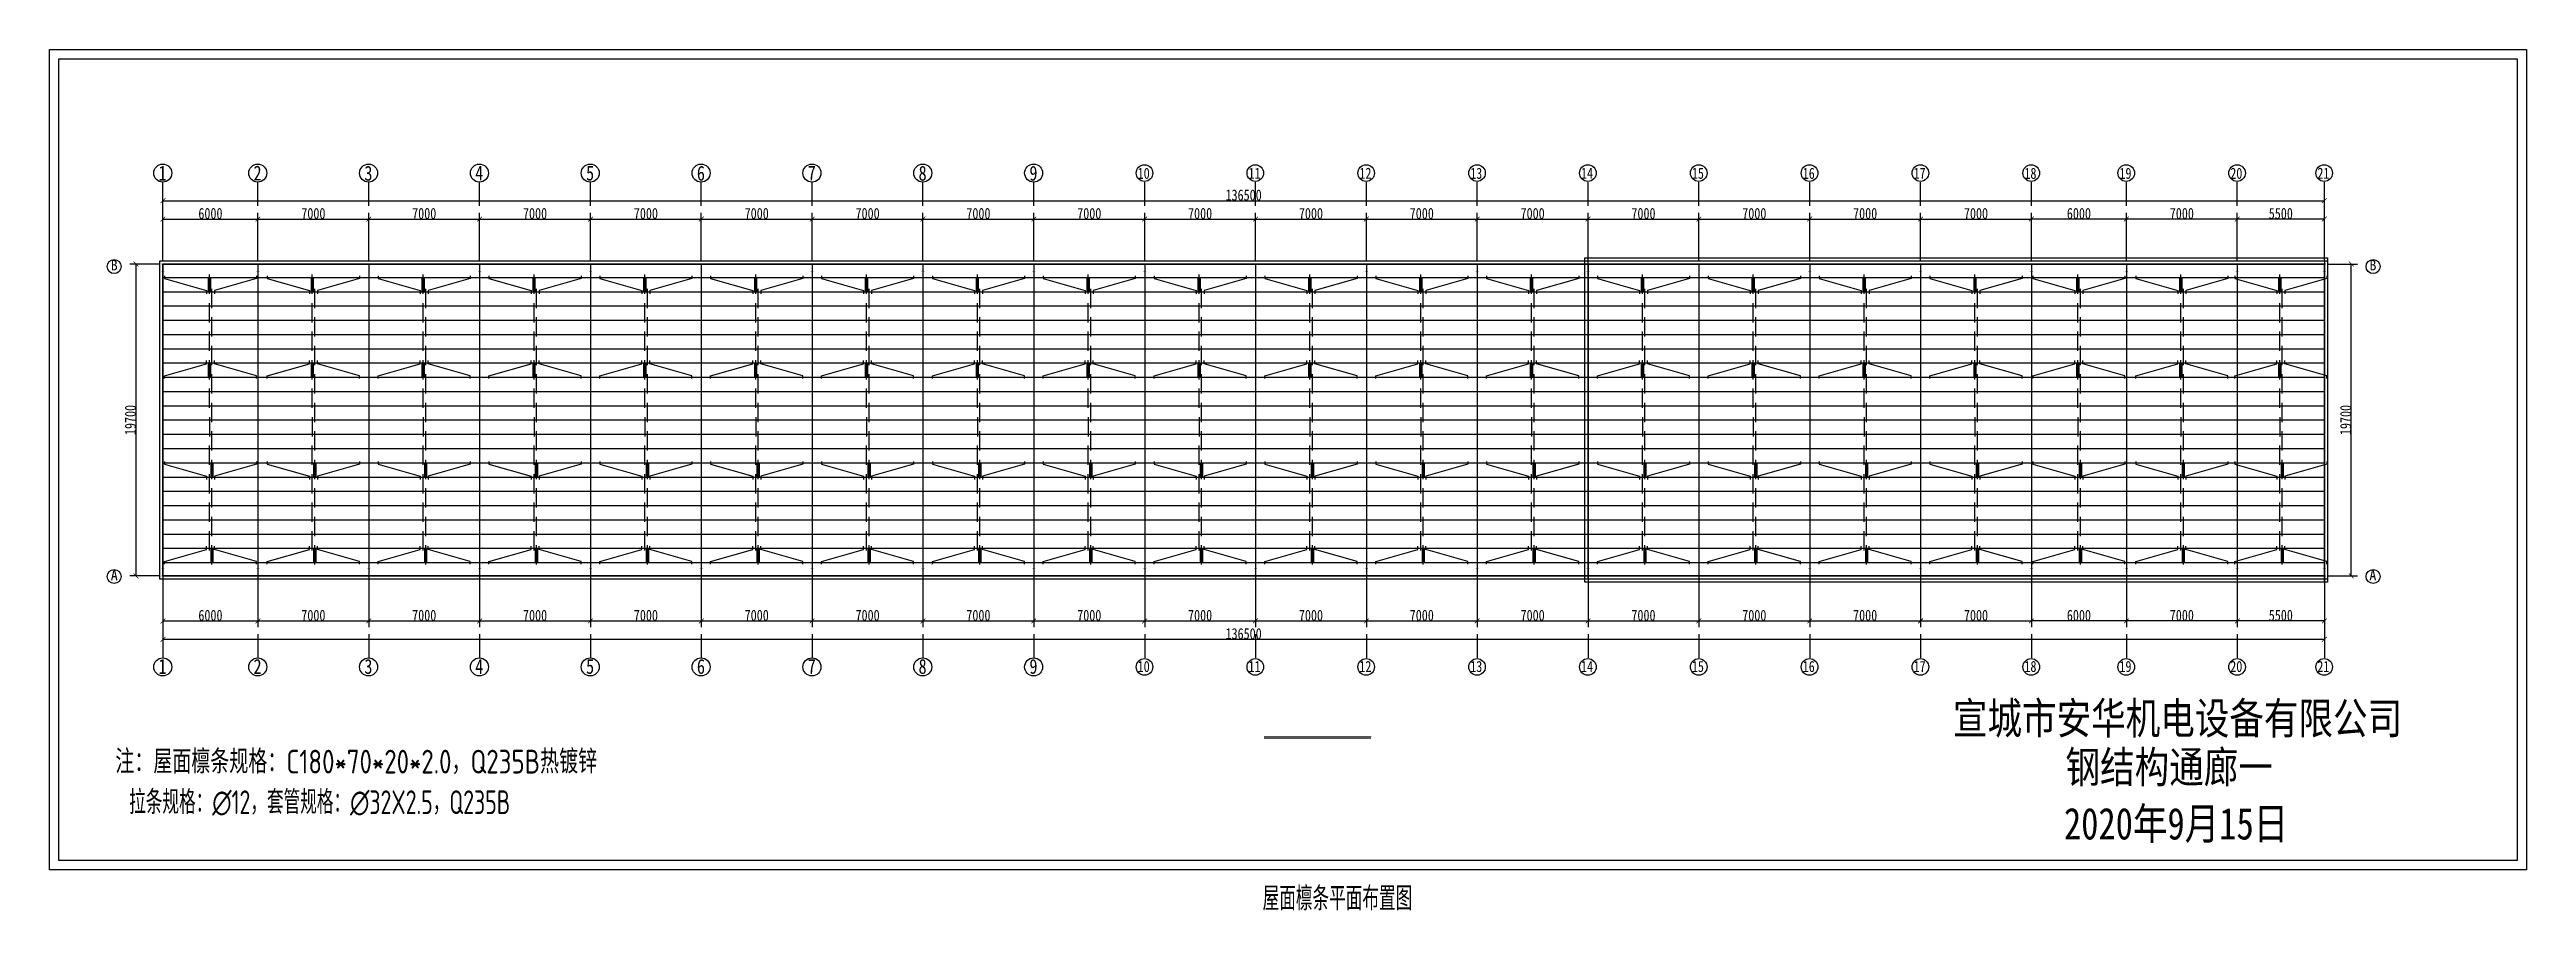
# Model space of a CAD drawing. Header units: millimetres. Extents: x 92079 to 624077, y -488988 to -181668.
# Drawn here: x 149304 to 305730, y -375902 to -321530 of the extents above; entities that cross this region are included whole.
import ezdxf
from ezdxf.enums import TextEntityAlignment as Align

# ---------------------------------------------------------------- set-up
doc = ezdxf.new("R2010")
doc.units = ezdxf.units.MM
doc.header["$PDMODE"] = 1
for name, color, linetype in [('PUB_TEXT', 7, 'Continuous'), ('TEXT', 7, 'Continuous'), ('THICK', 6, 'Continuous'), ('THIN', 7, 'Continuous'), ('粗线', 7, 'Continuous')]:
    doc.layers.add(name, color=color, linetype=linetype)
doc.styles.add('-黑体', font='simhei.ttf', dxfattribs={"width": 0.8})
doc.styles.add('H1', font='')
doc.styles.add('STYLE1', font='', dxfattribs={"width": 0.8})
doc.styles.add('TSSD_Dimension', font='Tssdeng.shx', dxfattribs={"width": 0.7, "bigfont": 'hztxt.shx'})
doc.styles.add('TSSD_Norm', font='Tssdeng.shx', dxfattribs={"bigfont": 'hztxt.shx'})
doc.styles.add('仿宋', font='', dxfattribs={"width": 0.8})
doc.styles.get('H1').set_extended_font_data('SimSun')
doc.styles.get('STYLE1').set_extended_font_data('SimSun')
doc.styles.get('仿宋').set_extended_font_data('FangSong_GB2312')
doc.dimstyles.new('副本 ISO-25', dxfattribs={"dimtxt": 250, "dimasz": 400, "dimexe": 400, "dimexo": 200, "dimgap": 0.3, "dimtad": 1, "dimtoh": 1, "dimdec": 0, "dimtxsty": '仿宋', "dimblk": 'ARCHTICK', "dimcen": 25, "dimaunit": 1, "dimadec": 3, "dimazin": 0, "dimtfac": 1, "dimtdec": 0, "dimtmove": 0, "dimatfit": 3, "dimldrblk": 'ARCHTICK', "dimfxl": 1, "dimarcsym": 0})

msp = doc.modelspace()

# ---------------------------------------------------------------- texts
at = {"layer": 'PUB_TEXT', "style": 'H1'}
for s, p in [('B', (153170.476, -335474.318)), ('B', (295815.356, -335474.318)), ('A', (153170.476, -355050.887)), ('A', (295808.115, -355050.887))]:
    msp.add_text(s, height=648, dxfattribs=at).set_placement(p)
at = {"layer": 'PUB_TEXT', "width": 0.8}
for s, height, style, p in [('宣城市安华机电设备有限公司 ', 2000, '-黑体', (284238.331, -363719.673)), ('注：屋面檩条规格：C180*70*20*2.0，Q235B热镀锌', 1500, 'TSSD_Dimension', (168672.369, -366444.484)), ('钢结构通廊一', 2000, '-黑体', (283167.938, -366802.255)), ('2020年9月15日', 2000, '-黑体', (283604.934, -370376.49))]:
    msp.add_text(s, height=height, dxfattribs=dict(at, style=style)).set_placement(p, align=Align.MIDDLE)
at = {"layer": 'PUB_TEXT', "insert": (154331.297, -368313.471), "char_height": 1500, "width": 30814.07462, "attachment_point": 1, "style": 'TSSD_Dimension'}
msp.add_mtext('拉条规格：∅12，套管规格：∅32X2.5，Q235B', dxfattribs=at)
at = {"layer": 'TEXT', "style": 'TSSD_Norm', "width": 0.7}
msp.add_text('屋面檩条平面布置图', height=1500, dxfattribs=at).set_placement((225914.514, -376349.784), align=Align.BOTTOM_LEFT)
at = {"layer": '粗线', "color": 7, "style": 'STYLE1', "width": 0.8}
for s, height, p in [('1', 936.411, (156187.305, -329803.877)), ('2', 936.411, (162187.305, -329798.646)), ('3', 936.411, (169187.305, -329809.109)), ('4', 936.411, (176187.305, -329798.646)), ('5', 936.411, (183187.305, -329798.646)), ('6', 936.411, (190187.305, -329809.109)), ('7', 936.411, (197187.305, -329798.646)), ('8', 936.411, (204187.305, -329809.109)), ('9', 936.411, (211187.305, -329809.109)), ('10', 700, (218023.138, -329696.313)), ('11', 700, (225023.138, -329692.402)), ('12', 700, (232023.138, -329692.402)), ('13', 700, (239023.138, -329696.313)), ('14', 700, (246023.138, -329692.402)), ('15', 700, (253023.138, -329692.402)), ('16', 700, (260023.138, -329696.313)), ('17', 700, (267023.138, -329692.402)), ('18', 700, (274023.138, -329696.313)), ('19', 700, (280023.138, -329696.313)), ('20', 700, (287023.138, -329696.313)), ('21', 700, (292523.138, -329692.402)), ('1', 936.411, (156187.305, -360958.615)), ('2', 936.411, (162187.305, -360958.615)), ('3', 936.411, (169187.305, -360958.615)), ('4', 936.411, (176187.305, -360958.615)), ('5', 936.411, (183187.305, -360958.615)), ('6', 936.411, (190187.305, -360958.615)), ('7', 936.411, (197187.305, -360958.615)), ('8', 936.411, (204187.305, -360958.615)), ('9', 936.411, (211187.305, -360958.615)), ('10', 700, (218023.138, -360840.283)), ('11', 700, (225023.138, -360840.283)), ('12', 700, (232023.138, -360840.283)), ('13', 700, (239023.138, -360840.283)), ('14', 700, (246023.138, -360840.283)), ('15', 700, (253023.138, -360840.283)), ('16', 700, (260023.138, -360840.283)), ('17', 700, (267023.138, -360840.283)), ('18', 700, (274023.138, -360840.283)), ('19', 700, (280023.138, -360840.283)), ('20', 700, (287023.138, -360840.283)), ('21', 700, (292523.138, -360840.283))]:
    msp.add_text(s, height=height, dxfattribs=at).set_placement(p)

# ---------------------------------------------------------------- blocks, each defined once
blk = doc.blocks.new('_ArchTick')
at = {"color": 0, "linetype": 'ByBlock', "const_width": 0.15}
blk.add_lwpolyline([(-0.5, -0.5), (0.5, 0.5)], dxfattribs=at)
blk = doc.blocks.new('*D98')
at = {"layer": 'Defpoints', "color": 0}
for p in [(156466, -354776), (162466, -354776), (162466, -357616)]:
    blk.add_point(p, dxfattribs=at)
at = {"layer": '粗线', "color": 0, "lineweight": -2}
for p, q in [((156466, -354976), (156466, -358016)), ((162466, -354976), (162466, -358016)), ((156466, -357616), (162466, -357616))]:
    blk.add_line(p, q, dxfattribs=at)
at = {"layer": '粗线', "color": 0, "lineweight": -2, "xscale": 300, "yscale": 300, "zscale": 300, "rotation": 180}
blk.add_blockref('_ArchTick', (156466, -357616), dxfattribs=at)
at = {"layer": '粗线', "color": 0, "lineweight": -2, "xscale": 300, "yscale": 300, "zscale": 300}
blk.add_blockref('_ArchTick', (162466, -357616), dxfattribs=at)
at = {"layer": '粗线', "color": 0, "insert": (159466, -357266), "char_height": 700, "attachment_point": 5, "style": '仿宋'}
blk.add_mtext('6000', dxfattribs=at)
blk = doc.blocks.new('*D99')
at = {"layer": 'Defpoints', "color": 0}
for p in [(162466, -354776), (169466, -354776), (169466, -357616)]:
    blk.add_point(p, dxfattribs=at)
at = {"layer": '粗线', "color": 0, "lineweight": -2}
for p, q in [((162466, -354976), (162466, -358016)), ((169466, -354976), (169466, -358016)), ((162466, -357616), (169466, -357616))]:
    blk.add_line(p, q, dxfattribs=at)
at = {"layer": '粗线', "color": 0, "lineweight": -2, "xscale": 300, "yscale": 300, "zscale": 300, "rotation": 180}
blk.add_blockref('_ArchTick', (162466, -357616), dxfattribs=at)
at = {"layer": '粗线', "color": 0, "lineweight": -2, "xscale": 300, "yscale": 300, "zscale": 300}
blk.add_blockref('_ArchTick', (169466, -357616), dxfattribs=at)
at = {"layer": '粗线', "color": 0, "insert": (165966, -357266), "char_height": 700, "attachment_point": 5, "style": '仿宋'}
blk.add_mtext('7000', dxfattribs=at)
blk = doc.blocks.new('*D100')
at = {"layer": 'Defpoints', "color": 0}
for p in [(169466, -354776), (176466, -354776), (176466, -357616)]:
    blk.add_point(p, dxfattribs=at)
at = {"layer": '粗线', "color": 0, "lineweight": -2}
for p, q in [((169466, -354976), (169466, -358016)), ((176466, -354976), (176466, -358016)), ((169466, -357616), (176466, -357616))]:
    blk.add_line(p, q, dxfattribs=at)
at = {"layer": '粗线', "color": 0, "lineweight": -2, "xscale": 300, "yscale": 300, "zscale": 300, "rotation": 180}
blk.add_blockref('_ArchTick', (169466, -357616), dxfattribs=at)
at = {"layer": '粗线', "color": 0, "lineweight": -2, "xscale": 300, "yscale": 300, "zscale": 300}
blk.add_blockref('_ArchTick', (176466, -357616), dxfattribs=at)
at = {"layer": '粗线', "color": 0, "insert": (172966, -357266), "char_height": 700, "attachment_point": 5, "style": '仿宋'}
blk.add_mtext('7000', dxfattribs=at)
blk = doc.blocks.new('*D101')
at = {"layer": 'Defpoints', "color": 0}
for p in [(176466, -354776), (183466, -354776), (183466, -357616)]:
    blk.add_point(p, dxfattribs=at)
at = {"layer": '粗线', "color": 0, "lineweight": -2}
for p, q in [((176466, -354976), (176466, -358016)), ((183466, -354976), (183466, -358016)), ((176466, -357616), (183466, -357616))]:
    blk.add_line(p, q, dxfattribs=at)
at = {"layer": '粗线', "color": 0, "lineweight": -2, "xscale": 300, "yscale": 300, "zscale": 300, "rotation": 180}
blk.add_blockref('_ArchTick', (176466, -357616), dxfattribs=at)
at = {"layer": '粗线', "color": 0, "lineweight": -2, "xscale": 300, "yscale": 300, "zscale": 300}
blk.add_blockref('_ArchTick', (183466, -357616), dxfattribs=at)
at = {"layer": '粗线', "color": 0, "insert": (179966, -357266), "char_height": 700, "attachment_point": 5, "style": '仿宋'}
blk.add_mtext('7000', dxfattribs=at)
blk = doc.blocks.new('*D102')
at = {"layer": 'Defpoints', "color": 0}
for p in [(183466, -354776), (190466, -354776), (190466, -357616)]:
    blk.add_point(p, dxfattribs=at)
at = {"layer": '粗线', "color": 0, "lineweight": -2}
for p, q in [((183466, -354976), (183466, -358016)), ((190466, -354976), (190466, -358016)), ((183466, -357616), (190466, -357616))]:
    blk.add_line(p, q, dxfattribs=at)
at = {"layer": '粗线', "color": 0, "lineweight": -2, "xscale": 300, "yscale": 300, "zscale": 300, "rotation": 180}
blk.add_blockref('_ArchTick', (183466, -357616), dxfattribs=at)
at = {"layer": '粗线', "color": 0, "lineweight": -2, "xscale": 300, "yscale": 300, "zscale": 300}
blk.add_blockref('_ArchTick', (190466, -357616), dxfattribs=at)
at = {"layer": '粗线', "color": 0, "insert": (186966, -357266), "char_height": 700, "attachment_point": 5, "style": '仿宋'}
blk.add_mtext('7000', dxfattribs=at)
blk = doc.blocks.new('*D103')
at = {"layer": 'Defpoints', "color": 0}
for p in [(190466, -354776), (197466, -354776), (197466, -357616)]:
    blk.add_point(p, dxfattribs=at)
at = {"layer": '粗线', "color": 0, "lineweight": -2}
for p, q in [((190466, -354976), (190466, -358016)), ((197466, -354976), (197466, -358016)), ((190466, -357616), (197466, -357616))]:
    blk.add_line(p, q, dxfattribs=at)
at = {"layer": '粗线', "color": 0, "lineweight": -2, "xscale": 300, "yscale": 300, "zscale": 300, "rotation": 180}
blk.add_blockref('_ArchTick', (190466, -357616), dxfattribs=at)
at = {"layer": '粗线', "color": 0, "lineweight": -2, "xscale": 300, "yscale": 300, "zscale": 300}
blk.add_blockref('_ArchTick', (197466, -357616), dxfattribs=at)
at = {"layer": '粗线', "color": 0, "insert": (193966, -357266), "char_height": 700, "attachment_point": 5, "style": '仿宋'}
blk.add_mtext('7000', dxfattribs=at)
blk = doc.blocks.new('*D104')
at = {"layer": 'Defpoints', "color": 0}
for p in [(197466, -354776), (204466, -354776), (204466, -357616)]:
    blk.add_point(p, dxfattribs=at)
at = {"layer": '粗线', "color": 0, "lineweight": -2}
for p, q in [((197466, -354976), (197466, -358016)), ((204466, -354976), (204466, -358016)), ((197466, -357616), (204466, -357616))]:
    blk.add_line(p, q, dxfattribs=at)
at = {"layer": '粗线', "color": 0, "lineweight": -2, "xscale": 300, "yscale": 300, "zscale": 300, "rotation": 180}
blk.add_blockref('_ArchTick', (197466, -357616), dxfattribs=at)
at = {"layer": '粗线', "color": 0, "lineweight": -2, "xscale": 300, "yscale": 300, "zscale": 300}
blk.add_blockref('_ArchTick', (204466, -357616), dxfattribs=at)
at = {"layer": '粗线', "color": 0, "insert": (200966, -357266), "char_height": 700, "attachment_point": 5, "style": '仿宋'}
blk.add_mtext('7000', dxfattribs=at)
blk = doc.blocks.new('*D105')
at = {"layer": 'Defpoints', "color": 0}
for p in [(204466, -354776), (211466, -354776), (211466, -357616)]:
    blk.add_point(p, dxfattribs=at)
at = {"layer": '粗线', "color": 0, "lineweight": -2}
for p, q in [((204466, -354976), (204466, -358016)), ((211466, -354976), (211466, -358016)), ((204466, -357616), (211466, -357616))]:
    blk.add_line(p, q, dxfattribs=at)
at = {"layer": '粗线', "color": 0, "lineweight": -2, "xscale": 300, "yscale": 300, "zscale": 300, "rotation": 180}
blk.add_blockref('_ArchTick', (204466, -357616), dxfattribs=at)
at = {"layer": '粗线', "color": 0, "lineweight": -2, "xscale": 300, "yscale": 300, "zscale": 300}
blk.add_blockref('_ArchTick', (211466, -357616), dxfattribs=at)
at = {"layer": '粗线', "color": 0, "insert": (207966, -357266), "char_height": 700, "attachment_point": 5, "style": '仿宋'}
blk.add_mtext('7000', dxfattribs=at)
blk = doc.blocks.new('*D106')
at = {"layer": 'Defpoints', "color": 0}
for p in [(211466, -354776), (218466, -354776), (218466, -357616)]:
    blk.add_point(p, dxfattribs=at)
at = {"layer": '粗线', "color": 0, "lineweight": -2}
for p, q in [((211466, -354976), (211466, -358016)), ((218466, -354976), (218466, -358016)), ((211466, -357616), (218466, -357616))]:
    blk.add_line(p, q, dxfattribs=at)
at = {"layer": '粗线', "color": 0, "lineweight": -2, "xscale": 300, "yscale": 300, "zscale": 300, "rotation": 180}
blk.add_blockref('_ArchTick', (211466, -357616), dxfattribs=at)
at = {"layer": '粗线', "color": 0, "lineweight": -2, "xscale": 300, "yscale": 300, "zscale": 300}
blk.add_blockref('_ArchTick', (218466, -357616), dxfattribs=at)
at = {"layer": '粗线', "color": 0, "insert": (214966, -357266), "char_height": 700, "attachment_point": 5, "style": '仿宋'}
blk.add_mtext('7000', dxfattribs=at)
blk = doc.blocks.new('*D107')
at = {"layer": 'Defpoints', "color": 0}
for p in [(218466, -354776), (225466, -354776), (225466, -357616)]:
    blk.add_point(p, dxfattribs=at)
at = {"layer": '粗线', "color": 0, "lineweight": -2}
for p, q in [((218466, -354976), (218466, -358016)), ((225466, -354976), (225466, -358016)), ((218466, -357616), (225466, -357616))]:
    blk.add_line(p, q, dxfattribs=at)
at = {"layer": '粗线', "color": 0, "lineweight": -2, "xscale": 300, "yscale": 300, "zscale": 300, "rotation": 180}
blk.add_blockref('_ArchTick', (218466, -357616), dxfattribs=at)
at = {"layer": '粗线', "color": 0, "lineweight": -2, "xscale": 300, "yscale": 300, "zscale": 300}
blk.add_blockref('_ArchTick', (225466, -357616), dxfattribs=at)
at = {"layer": '粗线', "color": 0, "insert": (221966, -357266), "char_height": 700, "attachment_point": 5, "style": '仿宋'}
blk.add_mtext('7000', dxfattribs=at)
blk = doc.blocks.new('*D108')
at = {"layer": 'Defpoints', "color": 0}
for p in [(225466, -354776), (232466, -354776), (232466, -357616)]:
    blk.add_point(p, dxfattribs=at)
at = {"layer": '粗线', "color": 0, "lineweight": -2}
for p, q in [((225466, -354976), (225466, -358016)), ((232466, -354976), (232466, -358016)), ((225466, -357616), (232466, -357616))]:
    blk.add_line(p, q, dxfattribs=at)
at = {"layer": '粗线', "color": 0, "lineweight": -2, "xscale": 300, "yscale": 300, "zscale": 300, "rotation": 180}
blk.add_blockref('_ArchTick', (225466, -357616), dxfattribs=at)
at = {"layer": '粗线', "color": 0, "lineweight": -2, "xscale": 300, "yscale": 300, "zscale": 300}
blk.add_blockref('_ArchTick', (232466, -357616), dxfattribs=at)
at = {"layer": '粗线', "color": 0, "insert": (228966, -357266), "char_height": 700, "attachment_point": 5, "style": '仿宋'}
blk.add_mtext('7000', dxfattribs=at)
blk = doc.blocks.new('*D109')
at = {"layer": 'Defpoints', "color": 0}
for p in [(232466, -354776), (239466, -354776), (239466, -357616)]:
    blk.add_point(p, dxfattribs=at)
at = {"layer": '粗线', "color": 0, "lineweight": -2}
for p, q in [((232466, -354976), (232466, -358016)), ((239466, -354976), (239466, -358016)), ((232466, -357616), (239466, -357616))]:
    blk.add_line(p, q, dxfattribs=at)
at = {"layer": '粗线', "color": 0, "lineweight": -2, "xscale": 300, "yscale": 300, "zscale": 300, "rotation": 180}
blk.add_blockref('_ArchTick', (232466, -357616), dxfattribs=at)
at = {"layer": '粗线', "color": 0, "lineweight": -2, "xscale": 300, "yscale": 300, "zscale": 300}
blk.add_blockref('_ArchTick', (239466, -357616), dxfattribs=at)
at = {"layer": '粗线', "color": 0, "insert": (235966, -357266), "char_height": 700, "attachment_point": 5, "style": '仿宋'}
blk.add_mtext('7000', dxfattribs=at)
blk = doc.blocks.new('*D110')
at = {"layer": 'Defpoints', "color": 0}
for p in [(239466, -354776), (246466, -354776), (246466, -357616)]:
    blk.add_point(p, dxfattribs=at)
at = {"layer": '粗线', "color": 0, "lineweight": -2}
for p, q in [((239466, -354976), (239466, -358016)), ((246466, -354976), (246466, -358016)), ((239466, -357616), (246466, -357616))]:
    blk.add_line(p, q, dxfattribs=at)
at = {"layer": '粗线', "color": 0, "lineweight": -2, "xscale": 300, "yscale": 300, "zscale": 300, "rotation": 180}
blk.add_blockref('_ArchTick', (239466, -357616), dxfattribs=at)
at = {"layer": '粗线', "color": 0, "lineweight": -2, "xscale": 300, "yscale": 300, "zscale": 300}
blk.add_blockref('_ArchTick', (246466, -357616), dxfattribs=at)
at = {"layer": '粗线', "color": 0, "insert": (242966, -357266), "char_height": 700, "attachment_point": 5, "style": '仿宋'}
blk.add_mtext('7000', dxfattribs=at)
blk = doc.blocks.new('*D111')
at = {"layer": 'Defpoints', "color": 0}
for p in [(246466, -354776), (253466, -354776), (253466, -357616)]:
    blk.add_point(p, dxfattribs=at)
at = {"layer": '粗线', "color": 0, "lineweight": -2}
for p, q in [((246466, -354976), (246466, -358016)), ((253466, -354976), (253466, -358016)), ((246466, -357616), (253466, -357616))]:
    blk.add_line(p, q, dxfattribs=at)
at = {"layer": '粗线', "color": 0, "lineweight": -2, "xscale": 300, "yscale": 300, "zscale": 300, "rotation": 180}
blk.add_blockref('_ArchTick', (246466, -357616), dxfattribs=at)
at = {"layer": '粗线', "color": 0, "lineweight": -2, "xscale": 300, "yscale": 300, "zscale": 300}
blk.add_blockref('_ArchTick', (253466, -357616), dxfattribs=at)
at = {"layer": '粗线', "color": 0, "insert": (249966, -357266), "char_height": 700, "attachment_point": 5, "style": '仿宋'}
blk.add_mtext('7000', dxfattribs=at)
blk = doc.blocks.new('*D112')
at = {"layer": 'Defpoints', "color": 0}
for p in [(253466, -354776), (260466, -354776), (260466, -357616)]:
    blk.add_point(p, dxfattribs=at)
at = {"layer": '粗线', "color": 0, "lineweight": -2}
for p, q in [((253466, -354976), (253466, -358016)), ((260466, -354976), (260466, -358016)), ((253466, -357616), (260466, -357616))]:
    blk.add_line(p, q, dxfattribs=at)
at = {"layer": '粗线', "color": 0, "lineweight": -2, "xscale": 300, "yscale": 300, "zscale": 300, "rotation": 180}
blk.add_blockref('_ArchTick', (253466, -357616), dxfattribs=at)
at = {"layer": '粗线', "color": 0, "lineweight": -2, "xscale": 300, "yscale": 300, "zscale": 300}
blk.add_blockref('_ArchTick', (260466, -357616), dxfattribs=at)
at = {"layer": '粗线', "color": 0, "insert": (256966, -357266), "char_height": 700, "attachment_point": 5, "style": '仿宋'}
blk.add_mtext('7000', dxfattribs=at)
blk = doc.blocks.new('*D113')
at = {"layer": 'Defpoints', "color": 0}
for p in [(260466, -354776), (267466, -354776), (267466, -357616)]:
    blk.add_point(p, dxfattribs=at)
at = {"layer": '粗线', "color": 0, "lineweight": -2}
for p, q in [((260466, -354976), (260466, -358016)), ((267466, -354976), (267466, -358016)), ((260466, -357616), (267466, -357616))]:
    blk.add_line(p, q, dxfattribs=at)
at = {"layer": '粗线', "color": 0, "lineweight": -2, "xscale": 300, "yscale": 300, "zscale": 300, "rotation": 180}
blk.add_blockref('_ArchTick', (260466, -357616), dxfattribs=at)
at = {"layer": '粗线', "color": 0, "lineweight": -2, "xscale": 300, "yscale": 300, "zscale": 300}
blk.add_blockref('_ArchTick', (267466, -357616), dxfattribs=at)
at = {"layer": '粗线', "color": 0, "insert": (263966, -357266), "char_height": 700, "attachment_point": 5, "style": '仿宋'}
blk.add_mtext('7000', dxfattribs=at)
blk = doc.blocks.new('*D114')
at = {"layer": 'Defpoints', "color": 0}
for p in [(267466, -354776), (274466, -354776), (274466, -357616)]:
    blk.add_point(p, dxfattribs=at)
at = {"layer": '粗线', "color": 0, "lineweight": -2}
for p, q in [((267466, -354976), (267466, -358016)), ((274466, -354976), (274466, -358016)), ((267466, -357616), (274466, -357616))]:
    blk.add_line(p, q, dxfattribs=at)
at = {"layer": '粗线', "color": 0, "lineweight": -2, "xscale": 300, "yscale": 300, "zscale": 300, "rotation": 180}
blk.add_blockref('_ArchTick', (267466, -357616), dxfattribs=at)
at = {"layer": '粗线', "color": 0, "lineweight": -2, "xscale": 300, "yscale": 300, "zscale": 300}
blk.add_blockref('_ArchTick', (274466, -357616), dxfattribs=at)
at = {"layer": '粗线', "color": 0, "insert": (270966, -357266), "char_height": 700, "attachment_point": 5, "style": '仿宋'}
blk.add_mtext('7000', dxfattribs=at)
blk = doc.blocks.new('*D115')
at = {"layer": 'Defpoints', "color": 0}
for p in [(274466, -354776), (280466, -354776), (274466, -357616)]:
    blk.add_point(p, dxfattribs=at)
at = {"layer": '粗线', "color": 0, "lineweight": -2}
for p, q in [((274466, -354976), (274466, -358016)), ((280466, -354976), (280466, -358016)), ((280466, -357616), (274466, -357616))]:
    blk.add_line(p, q, dxfattribs=at)
at = {"layer": '粗线', "color": 0, "lineweight": -2, "xscale": 300, "yscale": 300, "zscale": 300, "rotation": 180}
blk.add_blockref('_ArchTick', (274466, -357616), dxfattribs=at)
at = {"layer": '粗线', "color": 0, "lineweight": -2, "xscale": 300, "yscale": 300, "zscale": 300}
blk.add_blockref('_ArchTick', (280466, -357616), dxfattribs=at)
at = {"layer": '粗线', "color": 0, "insert": (277466, -357266), "char_height": 700, "attachment_point": 5, "style": '仿宋'}
blk.add_mtext('6000', dxfattribs=at)
blk = doc.blocks.new('*D116')
at = {"layer": 'Defpoints', "color": 0}
for p in [(280466, -354776), (287466, -354776), (280466, -357616)]:
    blk.add_point(p, dxfattribs=at)
at = {"layer": '粗线', "color": 0, "lineweight": -2}
for p, q in [((280466, -354976), (280466, -358016)), ((287466, -354976), (287466, -358016)), ((287466, -357616), (280466, -357616))]:
    blk.add_line(p, q, dxfattribs=at)
at = {"layer": '粗线', "color": 0, "lineweight": -2, "xscale": 300, "yscale": 300, "zscale": 300, "rotation": 180}
blk.add_blockref('_ArchTick', (280466, -357616), dxfattribs=at)
at = {"layer": '粗线', "color": 0, "lineweight": -2, "xscale": 300, "yscale": 300, "zscale": 300}
blk.add_blockref('_ArchTick', (287466, -357616), dxfattribs=at)
at = {"layer": '粗线', "color": 0, "insert": (283966, -357266), "char_height": 700, "attachment_point": 5, "style": '仿宋'}
blk.add_mtext('7000', dxfattribs=at)
blk = doc.blocks.new('*D117')
at = {"layer": 'Defpoints', "color": 0}
for p in [(287466, -354776), (292966, -354776), (287466, -357616)]:
    blk.add_point(p, dxfattribs=at)
at = {"layer": '粗线', "color": 0, "lineweight": -2}
for p, q in [((287466, -354976), (287466, -358016)), ((292966, -354976), (292966, -358016)), ((292966, -357616), (287466, -357616))]:
    blk.add_line(p, q, dxfattribs=at)
at = {"layer": '粗线', "color": 0, "lineweight": -2, "xscale": 300, "yscale": 300, "zscale": 300, "rotation": 180}
blk.add_blockref('_ArchTick', (287466, -357616), dxfattribs=at)
at = {"layer": '粗线', "color": 0, "lineweight": -2, "xscale": 300, "yscale": 300, "zscale": 300}
blk.add_blockref('_ArchTick', (292966, -357616), dxfattribs=at)
at = {"layer": '粗线', "color": 0, "insert": (290216, -357266), "char_height": 700, "attachment_point": 5, "style": '仿宋'}
blk.add_mtext('5500', dxfattribs=at)
blk = doc.blocks.new('*D118')
at = {"layer": 'Defpoints', "color": 0}
for p in [(156466, -354776), (292966, -354776), (292966, -358778)]:
    blk.add_point(p, dxfattribs=at)
at = {"layer": '粗线', "color": 0, "lineweight": -2}
for p, q in [((156466, -354976), (156466, -359178)), ((292966, -354976), (292966, -359178)), ((156466, -358778), (292966, -358778))]:
    blk.add_line(p, q, dxfattribs=at)
at = {"layer": '粗线', "color": 0, "lineweight": -2, "xscale": 300, "yscale": 300, "zscale": 300, "rotation": 180}
blk.add_blockref('_ArchTick', (156466, -358778), dxfattribs=at)
at = {"layer": '粗线', "color": 0, "lineweight": -2, "xscale": 300, "yscale": 300, "zscale": 300}
blk.add_blockref('_ArchTick', (292966, -358778), dxfattribs=at)
at = {"layer": '粗线', "color": 0, "insert": (224716, -358427), "char_height": 700, "attachment_point": 5, "style": '仿宋'}
blk.add_mtext('136500', dxfattribs=at)
blk = doc.blocks.new('*D119')
at = {"layer": 'Defpoints', "color": 0}
for p in [(162466, -332236), (156466, -335076), (162466, -335076)]:
    blk.add_point(p, dxfattribs=at)
at = {"layer": '粗线', "color": 0, "lineweight": -2}
for p, q in [((156466, -334876), (156466, -331836)), ((156466, -332236), (162466, -332236)), ((162466, -334876), (162466, -331836))]:
    blk.add_line(p, q, dxfattribs=at)
at = {"layer": '粗线', "color": 0, "lineweight": -2, "xscale": 300, "yscale": 300, "zscale": 300, "rotation": 180}
blk.add_blockref('_ArchTick', (156466, -332236), dxfattribs=at)
at = {"layer": '粗线', "color": 0, "lineweight": -2, "xscale": 300, "yscale": 300, "zscale": 300}
blk.add_blockref('_ArchTick', (162466, -332236), dxfattribs=at)
at = {"layer": '粗线', "color": 0, "insert": (159466, -331886), "char_height": 700, "attachment_point": 5, "style": '仿宋'}
blk.add_mtext('6000', dxfattribs=at)
blk = doc.blocks.new('*D120')
at = {"layer": 'Defpoints', "color": 0}
for p in [(169466, -332236), (162466, -335076), (169466, -335076)]:
    blk.add_point(p, dxfattribs=at)
at = {"layer": '粗线', "color": 0, "lineweight": -2}
for p, q in [((162466, -334876), (162466, -331836)), ((162466, -332236), (169466, -332236)), ((169466, -334876), (169466, -331836))]:
    blk.add_line(p, q, dxfattribs=at)
at = {"layer": '粗线', "color": 0, "lineweight": -2, "xscale": 300, "yscale": 300, "zscale": 300, "rotation": 180}
blk.add_blockref('_ArchTick', (162466, -332236), dxfattribs=at)
at = {"layer": '粗线', "color": 0, "lineweight": -2, "xscale": 300, "yscale": 300, "zscale": 300}
blk.add_blockref('_ArchTick', (169466, -332236), dxfattribs=at)
at = {"layer": '粗线', "color": 0, "insert": (165966, -331886), "char_height": 700, "attachment_point": 5, "style": '仿宋'}
blk.add_mtext('7000', dxfattribs=at)
blk = doc.blocks.new('*D121')
at = {"layer": 'Defpoints', "color": 0}
for p in [(176466, -332236), (169466, -335076), (176466, -335076)]:
    blk.add_point(p, dxfattribs=at)
at = {"layer": '粗线', "color": 0, "lineweight": -2}
for p, q in [((169466, -334876), (169466, -331836)), ((169466, -332236), (176466, -332236)), ((176466, -334876), (176466, -331836))]:
    blk.add_line(p, q, dxfattribs=at)
at = {"layer": '粗线', "color": 0, "lineweight": -2, "xscale": 300, "yscale": 300, "zscale": 300, "rotation": 180}
blk.add_blockref('_ArchTick', (169466, -332236), dxfattribs=at)
at = {"layer": '粗线', "color": 0, "lineweight": -2, "xscale": 300, "yscale": 300, "zscale": 300}
blk.add_blockref('_ArchTick', (176466, -332236), dxfattribs=at)
at = {"layer": '粗线', "color": 0, "insert": (172966, -331886), "char_height": 700, "attachment_point": 5, "style": '仿宋'}
blk.add_mtext('7000', dxfattribs=at)
blk = doc.blocks.new('*D122')
at = {"layer": 'Defpoints', "color": 0}
for p in [(183466, -332236), (176466, -335076), (183466, -335076)]:
    blk.add_point(p, dxfattribs=at)
at = {"layer": '粗线', "color": 0, "lineweight": -2}
for p, q in [((176466, -334876), (176466, -331836)), ((176466, -332236), (183466, -332236)), ((183466, -334876), (183466, -331836))]:
    blk.add_line(p, q, dxfattribs=at)
at = {"layer": '粗线', "color": 0, "lineweight": -2, "xscale": 300, "yscale": 300, "zscale": 300, "rotation": 180}
blk.add_blockref('_ArchTick', (176466, -332236), dxfattribs=at)
at = {"layer": '粗线', "color": 0, "lineweight": -2, "xscale": 300, "yscale": 300, "zscale": 300}
blk.add_blockref('_ArchTick', (183466, -332236), dxfattribs=at)
at = {"layer": '粗线', "color": 0, "insert": (179966, -331886), "char_height": 700, "attachment_point": 5, "style": '仿宋'}
blk.add_mtext('7000', dxfattribs=at)
blk = doc.blocks.new('*D123')
at = {"layer": 'Defpoints', "color": 0}
for p in [(190466, -332236), (183466, -335076), (190466, -335076)]:
    blk.add_point(p, dxfattribs=at)
at = {"layer": '粗线', "color": 0, "lineweight": -2}
for p, q in [((183466, -334876), (183466, -331836)), ((183466, -332236), (190466, -332236)), ((190466, -334876), (190466, -331836))]:
    blk.add_line(p, q, dxfattribs=at)
at = {"layer": '粗线', "color": 0, "lineweight": -2, "xscale": 300, "yscale": 300, "zscale": 300, "rotation": 180}
blk.add_blockref('_ArchTick', (183466, -332236), dxfattribs=at)
at = {"layer": '粗线', "color": 0, "lineweight": -2, "xscale": 300, "yscale": 300, "zscale": 300}
blk.add_blockref('_ArchTick', (190466, -332236), dxfattribs=at)
at = {"layer": '粗线', "color": 0, "insert": (186966, -331886), "char_height": 700, "attachment_point": 5, "style": '仿宋'}
blk.add_mtext('7000', dxfattribs=at)
blk = doc.blocks.new('*D124')
at = {"layer": 'Defpoints', "color": 0}
for p in [(197466, -332236), (190466, -335076), (197466, -335076)]:
    blk.add_point(p, dxfattribs=at)
at = {"layer": '粗线', "color": 0, "lineweight": -2}
for p, q in [((190466, -334876), (190466, -331836)), ((190466, -332236), (197466, -332236)), ((197466, -334876), (197466, -331836))]:
    blk.add_line(p, q, dxfattribs=at)
at = {"layer": '粗线', "color": 0, "lineweight": -2, "xscale": 300, "yscale": 300, "zscale": 300, "rotation": 180}
blk.add_blockref('_ArchTick', (190466, -332236), dxfattribs=at)
at = {"layer": '粗线', "color": 0, "lineweight": -2, "xscale": 300, "yscale": 300, "zscale": 300}
blk.add_blockref('_ArchTick', (197466, -332236), dxfattribs=at)
at = {"layer": '粗线', "color": 0, "insert": (193966, -331886), "char_height": 700, "attachment_point": 5, "style": '仿宋'}
blk.add_mtext('7000', dxfattribs=at)
blk = doc.blocks.new('*D125')
at = {"layer": 'Defpoints', "color": 0}
for p in [(204466, -332236), (197466, -335076), (204466, -335076)]:
    blk.add_point(p, dxfattribs=at)
at = {"layer": '粗线', "color": 0, "lineweight": -2}
for p, q in [((197466, -334876), (197466, -331836)), ((197466, -332236), (204466, -332236)), ((204466, -334876), (204466, -331836))]:
    blk.add_line(p, q, dxfattribs=at)
at = {"layer": '粗线', "color": 0, "lineweight": -2, "xscale": 300, "yscale": 300, "zscale": 300, "rotation": 180}
blk.add_blockref('_ArchTick', (197466, -332236), dxfattribs=at)
at = {"layer": '粗线', "color": 0, "lineweight": -2, "xscale": 300, "yscale": 300, "zscale": 300}
blk.add_blockref('_ArchTick', (204466, -332236), dxfattribs=at)
at = {"layer": '粗线', "color": 0, "insert": (200966, -331886), "char_height": 700, "attachment_point": 5, "style": '仿宋'}
blk.add_mtext('7000', dxfattribs=at)
blk = doc.blocks.new('*D126')
at = {"layer": 'Defpoints', "color": 0}
for p in [(211466, -332236), (204466, -335076), (211466, -335076)]:
    blk.add_point(p, dxfattribs=at)
at = {"layer": '粗线', "color": 0, "lineweight": -2}
for p, q in [((204466, -334876), (204466, -331836)), ((204466, -332236), (211466, -332236)), ((211466, -334876), (211466, -331836))]:
    blk.add_line(p, q, dxfattribs=at)
at = {"layer": '粗线', "color": 0, "lineweight": -2, "xscale": 300, "yscale": 300, "zscale": 300, "rotation": 180}
blk.add_blockref('_ArchTick', (204466, -332236), dxfattribs=at)
at = {"layer": '粗线', "color": 0, "lineweight": -2, "xscale": 300, "yscale": 300, "zscale": 300}
blk.add_blockref('_ArchTick', (211466, -332236), dxfattribs=at)
at = {"layer": '粗线', "color": 0, "insert": (207966, -331886), "char_height": 700, "attachment_point": 5, "style": '仿宋'}
blk.add_mtext('7000', dxfattribs=at)
blk = doc.blocks.new('*D127')
at = {"layer": 'Defpoints', "color": 0}
for p in [(218466, -332236), (211466, -335076), (218466, -335076)]:
    blk.add_point(p, dxfattribs=at)
at = {"layer": '粗线', "color": 0, "lineweight": -2}
for p, q in [((211466, -334876), (211466, -331836)), ((211466, -332236), (218466, -332236)), ((218466, -334876), (218466, -331836))]:
    blk.add_line(p, q, dxfattribs=at)
at = {"layer": '粗线', "color": 0, "lineweight": -2, "xscale": 300, "yscale": 300, "zscale": 300, "rotation": 180}
blk.add_blockref('_ArchTick', (211466, -332236), dxfattribs=at)
at = {"layer": '粗线', "color": 0, "lineweight": -2, "xscale": 300, "yscale": 300, "zscale": 300}
blk.add_blockref('_ArchTick', (218466, -332236), dxfattribs=at)
at = {"layer": '粗线', "color": 0, "insert": (214966, -331886), "char_height": 700, "attachment_point": 5, "style": '仿宋'}
blk.add_mtext('7000', dxfattribs=at)
blk = doc.blocks.new('*D128')
at = {"layer": 'Defpoints', "color": 0}
for p in [(225466, -332236), (218466, -335076), (225466, -335076)]:
    blk.add_point(p, dxfattribs=at)
at = {"layer": '粗线', "color": 0, "lineweight": -2}
for p, q in [((218466, -334876), (218466, -331836)), ((218466, -332236), (225466, -332236)), ((225466, -334876), (225466, -331836))]:
    blk.add_line(p, q, dxfattribs=at)
at = {"layer": '粗线', "color": 0, "lineweight": -2, "xscale": 300, "yscale": 300, "zscale": 300, "rotation": 180}
blk.add_blockref('_ArchTick', (218466, -332236), dxfattribs=at)
at = {"layer": '粗线', "color": 0, "lineweight": -2, "xscale": 300, "yscale": 300, "zscale": 300}
blk.add_blockref('_ArchTick', (225466, -332236), dxfattribs=at)
at = {"layer": '粗线', "color": 0, "insert": (221966, -331886), "char_height": 700, "attachment_point": 5, "style": '仿宋'}
blk.add_mtext('7000', dxfattribs=at)
blk = doc.blocks.new('*D129')
at = {"layer": 'Defpoints', "color": 0}
for p in [(232466, -332236), (225466, -335076), (232466, -335076)]:
    blk.add_point(p, dxfattribs=at)
at = {"layer": '粗线', "color": 0, "lineweight": -2}
for p, q in [((225466, -334876), (225466, -331836)), ((225466, -332236), (232466, -332236)), ((232466, -334876), (232466, -331836))]:
    blk.add_line(p, q, dxfattribs=at)
at = {"layer": '粗线', "color": 0, "lineweight": -2, "xscale": 300, "yscale": 300, "zscale": 300, "rotation": 180}
blk.add_blockref('_ArchTick', (225466, -332236), dxfattribs=at)
at = {"layer": '粗线', "color": 0, "lineweight": -2, "xscale": 300, "yscale": 300, "zscale": 300}
blk.add_blockref('_ArchTick', (232466, -332236), dxfattribs=at)
at = {"layer": '粗线', "color": 0, "insert": (228966, -331886), "char_height": 700, "attachment_point": 5, "style": '仿宋'}
blk.add_mtext('7000', dxfattribs=at)
blk = doc.blocks.new('*D130')
at = {"layer": 'Defpoints', "color": 0}
for p in [(239466, -332236), (232466, -335076), (239466, -335076)]:
    blk.add_point(p, dxfattribs=at)
at = {"layer": '粗线', "color": 0, "lineweight": -2}
for p, q in [((232466, -334876), (232466, -331836)), ((232466, -332236), (239466, -332236)), ((239466, -334876), (239466, -331836))]:
    blk.add_line(p, q, dxfattribs=at)
at = {"layer": '粗线', "color": 0, "lineweight": -2, "xscale": 300, "yscale": 300, "zscale": 300, "rotation": 180}
blk.add_blockref('_ArchTick', (232466, -332236), dxfattribs=at)
at = {"layer": '粗线', "color": 0, "lineweight": -2, "xscale": 300, "yscale": 300, "zscale": 300}
blk.add_blockref('_ArchTick', (239466, -332236), dxfattribs=at)
at = {"layer": '粗线', "color": 0, "insert": (235966, -331886), "char_height": 700, "attachment_point": 5, "style": '仿宋'}
blk.add_mtext('7000', dxfattribs=at)
blk = doc.blocks.new('*D131')
at = {"layer": 'Defpoints', "color": 0}
for p in [(246466, -332236), (239466, -335076), (246466, -335076)]:
    blk.add_point(p, dxfattribs=at)
at = {"layer": '粗线', "color": 0, "lineweight": -2}
for p, q in [((239466, -334876), (239466, -331836)), ((239466, -332236), (246466, -332236)), ((246466, -334876), (246466, -331836))]:
    blk.add_line(p, q, dxfattribs=at)
at = {"layer": '粗线', "color": 0, "lineweight": -2, "xscale": 300, "yscale": 300, "zscale": 300, "rotation": 180}
blk.add_blockref('_ArchTick', (239466, -332236), dxfattribs=at)
at = {"layer": '粗线', "color": 0, "lineweight": -2, "xscale": 300, "yscale": 300, "zscale": 300}
blk.add_blockref('_ArchTick', (246466, -332236), dxfattribs=at)
at = {"layer": '粗线', "color": 0, "insert": (242966, -331886), "char_height": 700, "attachment_point": 5, "style": '仿宋'}
blk.add_mtext('7000', dxfattribs=at)
blk = doc.blocks.new('*D132')
at = {"layer": 'Defpoints', "color": 0}
for p in [(253466, -332236), (246466, -335076), (253466, -335076)]:
    blk.add_point(p, dxfattribs=at)
at = {"layer": '粗线', "color": 0, "lineweight": -2}
for p, q in [((246466, -334876), (246466, -331836)), ((246466, -332236), (253466, -332236)), ((253466, -334876), (253466, -331836))]:
    blk.add_line(p, q, dxfattribs=at)
at = {"layer": '粗线', "color": 0, "lineweight": -2, "xscale": 300, "yscale": 300, "zscale": 300, "rotation": 180}
blk.add_blockref('_ArchTick', (246466, -332236), dxfattribs=at)
at = {"layer": '粗线', "color": 0, "lineweight": -2, "xscale": 300, "yscale": 300, "zscale": 300}
blk.add_blockref('_ArchTick', (253466, -332236), dxfattribs=at)
at = {"layer": '粗线', "color": 0, "insert": (249966, -331886), "char_height": 700, "attachment_point": 5, "style": '仿宋'}
blk.add_mtext('7000', dxfattribs=at)
blk = doc.blocks.new('*D133')
at = {"layer": 'Defpoints', "color": 0}
for p in [(260466, -332236), (253466, -335076), (260466, -335076)]:
    blk.add_point(p, dxfattribs=at)
at = {"layer": '粗线', "color": 0, "lineweight": -2}
for p, q in [((253466, -334876), (253466, -331836)), ((253466, -332236), (260466, -332236)), ((260466, -334876), (260466, -331836))]:
    blk.add_line(p, q, dxfattribs=at)
at = {"layer": '粗线', "color": 0, "lineweight": -2, "xscale": 300, "yscale": 300, "zscale": 300, "rotation": 180}
blk.add_blockref('_ArchTick', (253466, -332236), dxfattribs=at)
at = {"layer": '粗线', "color": 0, "lineweight": -2, "xscale": 300, "yscale": 300, "zscale": 300}
blk.add_blockref('_ArchTick', (260466, -332236), dxfattribs=at)
at = {"layer": '粗线', "color": 0, "insert": (256966, -331886), "char_height": 700, "attachment_point": 5, "style": '仿宋'}
blk.add_mtext('7000', dxfattribs=at)
blk = doc.blocks.new('*D134')
at = {"layer": 'Defpoints', "color": 0}
for p in [(267466, -332236), (260466, -335076), (267466, -335076)]:
    blk.add_point(p, dxfattribs=at)
at = {"layer": '粗线', "color": 0, "lineweight": -2}
for p, q in [((260466, -334876), (260466, -331836)), ((260466, -332236), (267466, -332236)), ((267466, -334876), (267466, -331836))]:
    blk.add_line(p, q, dxfattribs=at)
at = {"layer": '粗线', "color": 0, "lineweight": -2, "xscale": 300, "yscale": 300, "zscale": 300, "rotation": 180}
blk.add_blockref('_ArchTick', (260466, -332236), dxfattribs=at)
at = {"layer": '粗线', "color": 0, "lineweight": -2, "xscale": 300, "yscale": 300, "zscale": 300}
blk.add_blockref('_ArchTick', (267466, -332236), dxfattribs=at)
at = {"layer": '粗线', "color": 0, "insert": (263966, -331886), "char_height": 700, "attachment_point": 5, "style": '仿宋'}
blk.add_mtext('7000', dxfattribs=at)
blk = doc.blocks.new('*D135')
at = {"layer": 'Defpoints', "color": 0}
for p in [(274466, -332236), (267466, -335076), (274466, -335076)]:
    blk.add_point(p, dxfattribs=at)
at = {"layer": '粗线', "color": 0, "lineweight": -2}
for p, q in [((267466, -334876), (267466, -331836)), ((267466, -332236), (274466, -332236)), ((274466, -334876), (274466, -331836))]:
    blk.add_line(p, q, dxfattribs=at)
at = {"layer": '粗线', "color": 0, "lineweight": -2, "xscale": 300, "yscale": 300, "zscale": 300, "rotation": 180}
blk.add_blockref('_ArchTick', (267466, -332236), dxfattribs=at)
at = {"layer": '粗线', "color": 0, "lineweight": -2, "xscale": 300, "yscale": 300, "zscale": 300}
blk.add_blockref('_ArchTick', (274466, -332236), dxfattribs=at)
at = {"layer": '粗线', "color": 0, "insert": (270966, -331886), "char_height": 700, "attachment_point": 5, "style": '仿宋'}
blk.add_mtext('7000', dxfattribs=at)
blk = doc.blocks.new('*D136')
at = {"layer": 'Defpoints', "color": 0}
for p in [(274466, -332236), (274466, -335076), (280466, -335076)]:
    blk.add_point(p, dxfattribs=at)
at = {"layer": '粗线', "color": 0, "lineweight": -2}
for p, q in [((274466, -334876), (274466, -331836)), ((280466, -332236), (274466, -332236)), ((280466, -334876), (280466, -331836))]:
    blk.add_line(p, q, dxfattribs=at)
at = {"layer": '粗线', "color": 0, "lineweight": -2, "xscale": 300, "yscale": 300, "zscale": 300, "rotation": 180}
blk.add_blockref('_ArchTick', (274466, -332236), dxfattribs=at)
at = {"layer": '粗线', "color": 0, "lineweight": -2, "xscale": 300, "yscale": 300, "zscale": 300}
blk.add_blockref('_ArchTick', (280466, -332236), dxfattribs=at)
at = {"layer": '粗线', "color": 0, "insert": (277466, -331886), "char_height": 700, "attachment_point": 5, "style": '仿宋'}
blk.add_mtext('6000', dxfattribs=at)
blk = doc.blocks.new('*D137')
at = {"layer": 'Defpoints', "color": 0}
for p in [(280466, -332236), (280466, -335076), (287466, -335076)]:
    blk.add_point(p, dxfattribs=at)
at = {"layer": '粗线', "color": 0, "lineweight": -2}
for p, q in [((280466, -334876), (280466, -331836)), ((287466, -332236), (280466, -332236)), ((287466, -334876), (287466, -331836))]:
    blk.add_line(p, q, dxfattribs=at)
at = {"layer": '粗线', "color": 0, "lineweight": -2, "xscale": 300, "yscale": 300, "zscale": 300, "rotation": 180}
blk.add_blockref('_ArchTick', (280466, -332236), dxfattribs=at)
at = {"layer": '粗线', "color": 0, "lineweight": -2, "xscale": 300, "yscale": 300, "zscale": 300}
blk.add_blockref('_ArchTick', (287466, -332236), dxfattribs=at)
at = {"layer": '粗线', "color": 0, "insert": (283966, -331886), "char_height": 700, "attachment_point": 5, "style": '仿宋'}
blk.add_mtext('7000', dxfattribs=at)
blk = doc.blocks.new('*D138')
at = {"layer": 'Defpoints', "color": 0}
for p in [(287466, -332236), (287466, -335076), (292966, -335076)]:
    blk.add_point(p, dxfattribs=at)
at = {"layer": '粗线', "color": 0, "lineweight": -2}
for p, q in [((287466, -334876), (287466, -331836)), ((292966, -332236), (287466, -332236)), ((292966, -334876), (292966, -331836))]:
    blk.add_line(p, q, dxfattribs=at)
at = {"layer": '粗线', "color": 0, "lineweight": -2, "xscale": 300, "yscale": 300, "zscale": 300, "rotation": 180}
blk.add_blockref('_ArchTick', (287466, -332236), dxfattribs=at)
at = {"layer": '粗线', "color": 0, "lineweight": -2, "xscale": 300, "yscale": 300, "zscale": 300}
blk.add_blockref('_ArchTick', (292966, -332236), dxfattribs=at)
at = {"layer": '粗线', "color": 0, "insert": (290216, -331886), "char_height": 700, "attachment_point": 5, "style": '仿宋'}
blk.add_mtext('5500', dxfattribs=at)
blk = doc.blocks.new('*D139')
at = {"layer": 'Defpoints', "color": 0}
for p in [(292966, -331075), (156466, -335076), (292966, -335076)]:
    blk.add_point(p, dxfattribs=at)
at = {"layer": '粗线', "color": 0, "lineweight": -2}
for p, q in [((156466, -334876), (156466, -330675)), ((156466, -331075), (292966, -331075)), ((292966, -334876), (292966, -330675))]:
    blk.add_line(p, q, dxfattribs=at)
at = {"layer": '粗线', "color": 0, "lineweight": -2, "xscale": 300, "yscale": 300, "zscale": 300, "rotation": 180}
blk.add_blockref('_ArchTick', (156466, -331075), dxfattribs=at)
at = {"layer": '粗线', "color": 0, "lineweight": -2, "xscale": 300, "yscale": 300, "zscale": 300}
blk.add_blockref('_ArchTick', (292966, -331075), dxfattribs=at)
at = {"layer": '粗线', "color": 0, "insert": (224716, -330724), "char_height": 700, "attachment_point": 5, "style": '仿宋'}
blk.add_mtext('136500', dxfattribs=at)
blk = doc.blocks.new('*D140')
at = {"layer": 'Defpoints', "color": 0}
for p in [(154765, -335076), (156466, -335076), (156466, -354776)]:
    blk.add_point(p, dxfattribs=at)
at = {"layer": '粗线', "color": 0, "lineweight": -2}
for p, q in [((156266, -335076), (154365, -335076)), ((154765, -354776), (154765, -335076)), ((156266, -354776), (154365, -354776))]:
    blk.add_line(p, q, dxfattribs=at)
at = {"layer": '粗线', "color": 0, "lineweight": -2, "xscale": 300, "yscale": 300, "zscale": 300}
for p, rotation in [((154765, -335076), 90), ((154765, -354776), 270)]:
    blk.add_blockref('_ArchTick', p, dxfattribs=dict(at, rotation=rotation))
at = {"layer": '粗线', "color": 0, "insert": (154415, -344926), "char_height": 700, "attachment_point": 5, "rotation": 90, "style": '仿宋'}
blk.add_mtext('19700', dxfattribs=at)
blk = doc.blocks.new('*D141')
at = {"layer": 'Defpoints', "color": 0}
for p in [(292966, -335076), (294666, -335076), (292966, -354776)]:
    blk.add_point(p, dxfattribs=at)
at = {"layer": '粗线', "color": 0, "lineweight": -2}
for p, q in [((293166, -335076), (295066, -335076)), ((294666, -354776), (294666, -335076)), ((293166, -354776), (295066, -354776))]:
    blk.add_line(p, q, dxfattribs=at)
at = {"layer": '粗线', "color": 0, "lineweight": -2, "xscale": 300, "yscale": 300, "zscale": 300}
for p, rotation in [((294666, -335076), 90), ((294666, -354776), 270)]:
    blk.add_blockref('_ArchTick', p, dxfattribs=dict(at, rotation=rotation))
at = {"layer": '粗线', "color": 0, "insert": (294316, -344926), "char_height": 700, "attachment_point": 5, "rotation": 90, "style": '仿宋'}
blk.add_mtext('19700', dxfattribs=at)

# ---------------------------------------------------------------- dimensions: what is measured, and where the dimension line sits
at = {"layer": '粗线', "color": 7}
for p1, p2, distance, picture, middle in [((156465.553, -335076.119), (292965.553, -335076.119), 4001.51, '*D139', (224715.553, -330724.309)), ((156465.553, -354776.119), (156465.553, -335076.119), 1700.553, '*D140', (154414.7, -344926.119)), ((292965.553, -354776.119), (292965.553, -335076.119), -1700.553, '*D141', (294315.806, -344926.119)), ((156465.553, -354776.119), (292965.553, -354776.119), -4001.51, '*D118', (224715.553, -358427.33))]:
    dim = msp.add_aligned_dim(p1=p1, p2=p2, distance=distance, dimstyle='副本 ISO-25', override={"dimtxt": 700, "dimasz": 300}, dxfattribs=at)
    dim.commit()
    dim.dimension.update_dxf_attribs({"geometry": picture, "text_midpoint": middle})
for base, p1, p2, picture, middle in [((162465.553, -332236.012), (156465.553, -335076.119), (162465.553, -335076.119), '*D119', (159465.553, -331885.712)), ((169465.553, -332236.012), (162465.553, -335076.119), (169465.553, -335076.119), '*D120', (165965.553, -331885.712)), ((176465.553, -332236.012), (169465.553, -335076.119), (176465.553, -335076.119), '*D121', (172965.553, -331885.712)), ((183465.553, -332236.012), (176465.553, -335076.119), (183465.553, -335076.119), '*D122', (179965.553, -331885.712)), ((190465.553, -332236.012), (183465.553, -335076.119), (190465.553, -335076.119), '*D123', (186965.553, -331885.712)), ((197465.553, -332236.012), (190465.553, -335076.119), (197465.553, -335076.119), '*D124', (193965.553, -331885.712)), ((204465.553, -332236.012), (197465.553, -335076.119), (204465.553, -335076.119), '*D125', (200965.553, -331885.712)), ((211465.553, -332236.012), (204465.553, -335076.119), (211465.553, -335076.119), '*D126', (207965.553, -331885.712)), ((218465.553, -332236.012), (211465.553, -335076.119), (218465.553, -335076.119), '*D127', (214965.553, -331885.712)), ((225465.553, -332236.012), (218465.553, -335076.119), (225465.553, -335076.119), '*D128', (221965.553, -331885.712)), ((232465.553, -332236.012), (225465.553, -335076.119), (232465.553, -335076.119), '*D129', (228965.553, -331885.712)), ((239465.553, -332236.012), (232465.553, -335076.119), (239465.553, -335076.119), '*D130', (235965.553, -331885.712)), ((246465.553, -332236.012), (239465.553, -335076.119), (246465.553, -335076.119), '*D131', (242965.553, -331885.712)), ((253465.553, -332236.012), (246465.553, -335076.119), (253465.553, -335076.119), '*D132', (249965.553, -331885.712)), ((260465.553, -332236.012), (253465.553, -335076.119), (260465.553, -335076.119), '*D133', (256965.553, -331885.712)), ((267465.553, -332236.012), (260465.553, -335076.119), (267465.553, -335076.119), '*D134', (263965.553, -331885.712)), ((274465.553, -332236.012), (267465.553, -335076.119), (274465.553, -335076.119), '*D135', (270965.553, -331885.712)), ((274465.553, -332236.012), (280465.553, -335076.119), (274465.553, -335076.119), '*D136', (277465.553, -331885.712)), ((280465.553, -332236.012), (287465.553, -335076.119), (280465.553, -335076.119), '*D137', (283965.553, -331885.712)), ((287465.553, -332236.012), (292965.553, -335076.119), (287465.553, -335076.119), '*D138', (290215.553, -331885.712)), ((162465.553, -357616.226), (156465.553, -354776.119), (162465.553, -354776.119), '*D98', (159465.553, -357265.926)), ((169465.553, -357616.226), (162465.553, -354776.119), (169465.553, -354776.119), '*D99', (165965.553, -357265.926)), ((176465.553, -357616.226), (169465.553, -354776.119), (176465.553, -354776.119), '*D100', (172965.553, -357265.926)), ((183465.553, -357616.226), (176465.553, -354776.119), (183465.553, -354776.119), '*D101', (179965.553, -357265.926)), ((190465.553, -357616.226), (183465.553, -354776.119), (190465.553, -354776.119), '*D102', (186965.553, -357265.926)), ((197465.553, -357616.226), (190465.553, -354776.119), (197465.553, -354776.119), '*D103', (193965.553, -357265.926)), ((204465.553, -357616.226), (197465.553, -354776.119), (204465.553, -354776.119), '*D104', (200965.553, -357265.926)), ((211465.553, -357616.226), (204465.553, -354776.119), (211465.553, -354776.119), '*D105', (207965.553, -357265.926)), ((218465.553, -357616.226), (211465.553, -354776.119), (218465.553, -354776.119), '*D106', (214965.553, -357265.926)), ((225465.553, -357616.226), (218465.553, -354776.119), (225465.553, -354776.119), '*D107', (221965.553, -357265.926)), ((232465.553, -357616.226), (225465.553, -354776.119), (232465.553, -354776.119), '*D108', (228965.553, -357265.926)), ((239465.553, -357616.226), (232465.553, -354776.119), (239465.553, -354776.119), '*D109', (235965.553, -357265.926)), ((246465.553, -357616.226), (239465.553, -354776.119), (246465.553, -354776.119), '*D110', (242965.553, -357265.926)), ((253465.553, -357616.226), (246465.553, -354776.119), (253465.553, -354776.119), '*D111', (249965.553, -357265.926)), ((260465.553, -357616.226), (253465.553, -354776.119), (260465.553, -354776.119), '*D112', (256965.553, -357265.926)), ((267465.553, -357616.226), (260465.553, -354776.119), (267465.553, -354776.119), '*D113', (263965.553, -357265.926)), ((274465.553, -357616.226), (267465.553, -354776.119), (274465.553, -354776.119), '*D114', (270965.553, -357265.926)), ((274465.553, -357616.226), (280465.553, -354776.119), (274465.553, -354776.119), '*D115', (277465.553, -357265.926)), ((280465.553, -357616.226), (287465.553, -354776.119), (280465.553, -354776.119), '*D116', (283965.553, -357265.926)), ((287465.553, -357616.226), (292965.553, -354776.119), (287465.553, -354776.119), '*D117', (290215.553, -357265.926))]:
    dim = msp.add_linear_dim(base=base, p1=p1, p2=p2, dimstyle='副本 ISO-25', override={"dimtxt": 700, "dimasz": 300}, dxfattribs=at)
    dim.commit()
    dim.dimension.update_dxf_attribs({"geometry": picture, "text_midpoint": middle})

# ---------------------------------------------------------------- linework, layer by layer
at = {"layer": 'THICK', "linetype": 'Continuous', "const_width": 36}
msp.add_lwpolyline([(226007.185, -364922.388), (232773.328, -364922.388)], dxfattribs=at)
at = {"layer": 'THIN', "linetype": 'Continuous'}
msp.add_lwpolyline([(226007.185, -364994.388), (232747.228, -364994.388)], dxfattribs=at)
at = {"layer": '粗线', "color": 7}
for p, q in [((156465.553, -331399.388), (156465.553, -329901.138)), ((162465.553, -331399.388), (162465.553, -329901.138)), ((169465.553, -331399.388), (169465.553, -329901.138)), ((176465.553, -331399.388), (176465.553, -329901.138)), ((183465.553, -331399.388), (183465.553, -329901.138)), ((190465.553, -331399.388), (190465.553, -329901.138)), ((197465.553, -331399.388), (197465.553, -329901.138)), ((204465.553, -331399.388), (204465.553, -329901.138)), ((211465.553, -331399.388), (211465.553, -329901.138)), ((218465.553, -331399.388), (218465.553, -329901.138)), ((225465.553, -331399.388), (225465.553, -329901.138)), ((232465.553, -331399.388), (232465.553, -329901.138)), ((239465.553, -331399.388), (239465.553, -329901.138)), ((246465.553, -331399.388), (246465.553, -329901.138)), ((253465.553, -331399.388), (253465.553, -329901.138)), ((260465.553, -331399.388), (260465.553, -329901.138)), ((267465.553, -331399.388), (267465.553, -329901.138)), ((274465.553, -331399.388), (274465.553, -329901.138)), ((280465.553, -331399.388), (280465.553, -329901.138)), ((287465.553, -331399.388), (287465.553, -329901.138)), ((292965.553, -331399.388), (292965.553, -329901.138)), ((156465.553, -335076.119), (156465.553, -355176.119)), ((292965.553, -335076.119), (156465.553, -335076.119)), ((156465.553, -335076.119), (292965.553, -335076.119)), ((159400.301, -336961.919), (159400.301, -335740.38)), ((165900.301, -336961.919), (165900.301, -335740.38)), ((172900.301, -336961.919), (172900.301, -335740.38)), ((179900.301, -336961.919), (179900.301, -335740.38)), ((186900.301, -336961.919), (186900.301, -335740.38)), ((193900.301, -336961.919), (193900.301, -335740.38)), ((200900.301, -336961.919), (200900.301, -335740.38)), ((207900.301, -336961.919), (207900.301, -335740.38)), ((214900.301, -336961.919), (214900.301, -335740.38)), ((221900.301, -336961.919), (221900.301, -335740.38)), ((228900.301, -336961.919), (228900.301, -335740.38)), ((235900.301, -336961.919), (235900.301, -335740.38)), ((242900.301, -336961.919), (242900.301, -335740.38)), ((246465.553, -335076.119), (246465.553, -355176.119)), ((249900.301, -336961.919), (249900.301, -335740.38)), ((256900.301, -336961.919), (256900.301, -335740.38)), ((263900.301, -336961.919), (263900.301, -335740.38)), ((270900.301, -336961.919), (270900.301, -335740.38)), ((277400.301, -336961.919), (277400.301, -335740.38)), ((283900.301, -336961.919), (283900.301, -335740.38)), ((290150.301, -336961.919), (290150.301, -335740.38)), ((292965.553, -355176.119), (292965.553, -335076.119)), ((159400.301, -338761.919), (159400.301, -337540.38)), ((159561, -337861.919), (159561, -336640.38)), ((165900.301, -338761.919), (165900.301, -337540.38)), ((166061, -337861.919), (166061, -336640.38)), ((172900.301, -338761.919), (172900.301, -337540.38)), ((173061, -337861.919), (173061, -336640.38)), ((179900.301, -338761.919), (179900.301, -337540.38)), ((180061, -337861.919), (180061, -336640.38)), ((186900.301, -338761.919), (186900.301, -337540.38)), ((187061, -337861.919), (187061, -336640.38)), ((193900.301, -338761.919), (193900.301, -337540.38)), ((194061, -337861.919), (194061, -336640.38)), ((200900.301, -338761.919), (200900.301, -337540.38)), ((201061, -337861.919), (201061, -336640.38)), ((207900.301, -338761.919), (207900.301, -337540.38)), ((208061, -337861.919), (208061, -336640.38)), ((214900.301, -338761.919), (214900.301, -337540.38)), ((215061, -337861.919), (215061, -336640.38)), ((221900.301, -338761.919), (221900.301, -337540.38)), ((222061, -337861.919), (222061, -336640.38)), ((228900.301, -338761.919), (228900.301, -337540.38)), ((229061, -337861.919), (229061, -336640.38)), ((235900.301, -338761.919), (235900.301, -337540.38)), ((236061, -337861.919), (236061, -336640.38)), ((242900.301, -338761.919), (242900.301, -337540.38)), ((243061, -337861.919), (243061, -336640.38)), ((249900.301, -338761.919), (249900.301, -337540.38)), ((250061, -337861.919), (250061, -336640.38)), ((256900.301, -338761.919), (256900.301, -337540.38)), ((257061, -337861.919), (257061, -336640.38)), ((263900.301, -338761.919), (263900.301, -337540.38)), ((264061, -337861.919), (264061, -336640.38)), ((270900.301, -338761.919), (270900.301, -337540.38)), ((271061, -337861.919), (271061, -336640.38)), ((277400.301, -338761.919), (277400.301, -337540.38)), ((277561, -337861.919), (277561, -336640.38)), ((283900.301, -338761.919), (283900.301, -337540.38)), ((284061, -337861.919), (284061, -336640.38)), ((290150.301, -338761.919), (290150.301, -337540.38)), ((290311, -337861.919), (290311, -336640.38)), ((159400.301, -340561.919), (159400.301, -339340.38)), ((159561, -339661.919), (159561, -338440.38)), ((165900.301, -340561.919), (165900.301, -339340.38)), ((166061, -339661.919), (166061, -338440.38)), ((172900.301, -340561.919), (172900.301, -339340.38)), ((173061, -339661.919), (173061, -338440.38)), ((179900.301, -340561.919), (179900.301, -339340.38)), ((180061, -339661.919), (180061, -338440.38)), ((186900.301, -340561.919), (186900.301, -339340.38)), ((187061, -339661.919), (187061, -338440.38)), ((193900.301, -340561.919), (193900.301, -339340.38)), ((194061, -339661.919), (194061, -338440.38)), ((200900.301, -340561.919), (200900.301, -339340.38)), ((201061, -339661.919), (201061, -338440.38)), ((207900.301, -340561.919), (207900.301, -339340.38)), ((208061, -339661.919), (208061, -338440.38)), ((214900.301, -340561.919), (214900.301, -339340.38)), ((215061, -339661.919), (215061, -338440.38)), ((221900.301, -340561.919), (221900.301, -339340.38)), ((222061, -339661.919), (222061, -338440.38)), ((228900.301, -340561.919), (228900.301, -339340.38)), ((229061, -339661.919), (229061, -338440.38)), ((235900.301, -340561.919), (235900.301, -339340.38)), ((236061, -339661.919), (236061, -338440.38)), ((242900.301, -340561.919), (242900.301, -339340.38)), ((243061, -339661.919), (243061, -338440.38)), ((249900.301, -340561.919), (249900.301, -339340.38)), ((250061, -339661.919), (250061, -338440.38)), ((256900.301, -340561.919), (256900.301, -339340.38)), ((257061, -339661.919), (257061, -338440.38)), ((263900.301, -340561.919), (263900.301, -339340.38)), ((264061, -339661.919), (264061, -338440.38)), ((270900.301, -340561.919), (270900.301, -339340.38)), ((271061, -339661.919), (271061, -338440.38)), ((277400.301, -340561.919), (277400.301, -339340.38)), ((277561, -339661.919), (277561, -338440.38)), ((283900.301, -340561.919), (283900.301, -339340.38)), ((284061, -339661.919), (284061, -338440.38)), ((290150.301, -340561.919), (290150.301, -339340.38)), ((290311, -339661.919), (290311, -338440.38)), ((159561, -341461.919), (159561, -340240.38)), ((166061, -341461.919), (166061, -340240.38)), ((173061, -341461.919), (173061, -340240.38)), ((180061, -341461.919), (180061, -340240.38)), ((187061, -341461.919), (187061, -340240.38)), ((194061, -341461.919), (194061, -340240.38)), ((201061, -341461.919), (201061, -340240.38)), ((208061, -341461.919), (208061, -340240.38)), ((215061, -341461.919), (215061, -340240.38)), ((222061, -341461.919), (222061, -340240.38)), ((229061, -341461.919), (229061, -340240.38)), ((236061, -341461.919), (236061, -340240.38)), ((243061, -341461.919), (243061, -340240.38)), ((250061, -341461.919), (250061, -340240.38)), ((257061, -341461.919), (257061, -340240.38)), ((264061, -341461.919), (264061, -340240.38)), ((271061, -341461.919), (271061, -340240.38)), ((277561, -341461.919), (277561, -340240.38)), ((284061, -341461.919), (284061, -340240.38)), ((290311, -341461.919), (290311, -340240.38)), ((159400.301, -342361.919), (159400.301, -341140.38)), ((159561, -343261.919), (159561, -342040.38)), ((165900.301, -342361.919), (165900.301, -341140.38)), ((166061, -343261.919), (166061, -342040.38)), ((172900.301, -342361.919), (172900.301, -341140.38)), ((173061, -343261.919), (173061, -342040.38)), ((179900.301, -342361.919), (179900.301, -341140.38)), ((180061, -343261.919), (180061, -342040.38)), ((186900.301, -342361.919), (186900.301, -341140.38)), ((187061, -343261.919), (187061, -342040.38)), ((193900.301, -342361.919), (193900.301, -341140.38)), ((194061, -343261.919), (194061, -342040.38)), ((200900.301, -342361.919), (200900.301, -341140.38)), ((201061, -343261.919), (201061, -342040.38)), ((207900.301, -342361.919), (207900.301, -341140.38)), ((208061, -343261.919), (208061, -342040.38)), ((214900.301, -342361.919), (214900.301, -341140.38)), ((215061, -343261.919), (215061, -342040.38)), ((221900.301, -342361.919), (221900.301, -341140.38)), ((222061, -343261.919), (222061, -342040.38)), ((228900.301, -342361.919), (228900.301, -341140.38)), ((229061, -343261.919), (229061, -342040.38)), ((235900.301, -342361.919), (235900.301, -341140.38)), ((236061, -343261.919), (236061, -342040.38)), ((242900.301, -342361.919), (242900.301, -341140.38)), ((243061, -343261.919), (243061, -342040.38)), ((249900.301, -342361.919), (249900.301, -341140.38)), ((250061, -343261.919), (250061, -342040.38)), ((256900.301, -342361.919), (256900.301, -341140.38)), ((257061, -343261.919), (257061, -342040.38)), ((263900.301, -342361.919), (263900.301, -341140.38)), ((264061, -343261.919), (264061, -342040.38)), ((270900.301, -342361.919), (270900.301, -341140.38)), ((271061, -343261.919), (271061, -342040.38)), ((277400.301, -342361.919), (277400.301, -341140.38)), ((277561, -343261.919), (277561, -342040.38)), ((283900.301, -342361.919), (283900.301, -341140.38)), ((284061, -343261.919), (284061, -342040.38)), ((290150.301, -342361.919), (290150.301, -341140.38)), ((290311, -343261.919), (290311, -342040.38)), ((159400.301, -344161.919), (159400.301, -342940.38)), ((159561, -345061.919), (159561, -343840.38)), ((165900.301, -344161.919), (165900.301, -342940.38)), ((166061, -345061.919), (166061, -343840.38)), ((172900.301, -344161.919), (172900.301, -342940.38)), ((173061, -345061.919), (173061, -343840.38)), ((179900.301, -344161.919), (179900.301, -342940.38)), ((180061, -345061.919), (180061, -343840.38)), ((186900.301, -344161.919), (186900.301, -342940.38)), ((187061, -345061.919), (187061, -343840.38)), ((193900.301, -344161.919), (193900.301, -342940.38)), ((194061, -345061.919), (194061, -343840.38)), ((200900.301, -344161.919), (200900.301, -342940.38)), ((201061, -345061.919), (201061, -343840.38)), ((207900.301, -344161.919), (207900.301, -342940.38)), ((208061, -345061.919), (208061, -343840.38)), ((214900.301, -344161.919), (214900.301, -342940.38)), ((215061, -345061.919), (215061, -343840.38)), ((221900.301, -344161.919), (221900.301, -342940.38)), ((222061, -345061.919), (222061, -343840.38)), ((228900.301, -344161.919), (228900.301, -342940.38)), ((229061, -345061.919), (229061, -343840.38)), ((235900.301, -344161.919), (235900.301, -342940.38)), ((236061, -345061.919), (236061, -343840.38)), ((242900.301, -344161.919), (242900.301, -342940.38)), ((243061, -345061.919), (243061, -343840.38)), ((249900.301, -344161.919), (249900.301, -342940.38)), ((250061, -345061.919), (250061, -343840.38)), ((256900.301, -344161.919), (256900.301, -342940.38)), ((257061, -345061.919), (257061, -343840.38)), ((263900.301, -344161.919), (263900.301, -342940.38)), ((264061, -345061.919), (264061, -343840.38)), ((270900.301, -344161.919), (270900.301, -342940.38)), ((271061, -345061.919), (271061, -343840.38)), ((277400.301, -344161.919), (277400.301, -342940.38)), ((277561, -345061.919), (277561, -343840.38)), ((283900.301, -344161.919), (283900.301, -342940.38)), ((284061, -345061.919), (284061, -343840.38)), ((290150.301, -344161.919), (290150.301, -342940.38)), ((290311, -345061.919), (290311, -343840.38)), ((159400.301, -344740.38), (159400.301, -345961.919)), ((159561, -346861.919), (159561, -345640.38)), ((165900.301, -344740.38), (165900.301, -345961.919)), ((166061, -346861.919), (166061, -345640.38)), ((172900.301, -344740.38), (172900.301, -345961.919)), ((173061, -346861.919), (173061, -345640.38)), ((179900.301, -344740.38), (179900.301, -345961.919)), ((180061, -346861.919), (180061, -345640.38)), ((186900.301, -344740.38), (186900.301, -345961.919)), ((187061, -346861.919), (187061, -345640.38)), ((193900.301, -344740.38), (193900.301, -345961.919)), ((194061, -346861.919), (194061, -345640.38)), ((200900.301, -344740.38), (200900.301, -345961.919)), ((201061, -346861.919), (201061, -345640.38)), ((207900.301, -344740.38), (207900.301, -345961.919)), ((208061, -346861.919), (208061, -345640.38)), ((214900.301, -344740.38), (214900.301, -345961.919)), ((215061, -346861.919), (215061, -345640.38)), ((221900.301, -344740.38), (221900.301, -345961.919)), ((222061, -346861.919), (222061, -345640.38)), ((228900.301, -344740.38), (228900.301, -345961.919)), ((229061, -346861.919), (229061, -345640.38)), ((235900.301, -344740.38), (235900.301, -345961.919)), ((236061, -346861.919), (236061, -345640.38)), ((242900.301, -344740.38), (242900.301, -345961.919)), ((243061, -346861.919), (243061, -345640.38)), ((249900.301, -344740.38), (249900.301, -345961.919)), ((250061, -346861.919), (250061, -345640.38)), ((256900.301, -344740.38), (256900.301, -345961.919)), ((257061, -346861.919), (257061, -345640.38)), ((263900.301, -344740.38), (263900.301, -345961.919)), ((264061, -346861.919), (264061, -345640.38)), ((270900.301, -344740.38), (270900.301, -345961.919)), ((271061, -346861.919), (271061, -345640.38)), ((277400.301, -344740.38), (277400.301, -345961.919)), ((277561, -346861.919), (277561, -345640.38)), ((283900.301, -344740.38), (283900.301, -345961.919)), ((284061, -346861.919), (284061, -345640.38)), ((290150.301, -344740.38), (290150.301, -345961.919)), ((290311, -346861.919), (290311, -345640.38)), ((159400.301, -347761.919), (159400.301, -346540.38)), ((165900.301, -347761.919), (165900.301, -346540.38)), ((172900.301, -347761.919), (172900.301, -346540.38)), ((179900.301, -347761.919), (179900.301, -346540.38)), ((186900.301, -347761.919), (186900.301, -346540.38)), ((193900.301, -347761.919), (193900.301, -346540.38)), ((200900.301, -347761.919), (200900.301, -346540.38)), ((207900.301, -347761.919), (207900.301, -346540.38)), ((214900.301, -347761.919), (214900.301, -346540.38)), ((221900.301, -347761.919), (221900.301, -346540.38)), ((228900.301, -347761.919), (228900.301, -346540.38)), ((235900.301, -347761.919), (235900.301, -346540.38)), ((242900.301, -347761.919), (242900.301, -346540.38)), ((249900.301, -347761.919), (249900.301, -346540.38)), ((256900.301, -347761.919), (256900.301, -346540.38)), ((263900.301, -347761.919), (263900.301, -346540.38)), ((270900.301, -347761.919), (270900.301, -346540.38)), ((277400.301, -347761.919), (277400.301, -346540.38)), ((283900.301, -347761.919), (283900.301, -346540.38)), ((290150.301, -347761.919), (290150.301, -346540.38)), ((159400.301, -349561.919), (159400.301, -348340.38)), ((159561, -348661.919), (159561, -347440.38)), ((165900.301, -349561.919), (165900.301, -348340.38)), ((166061, -348661.919), (166061, -347440.38)), ((172900.301, -349561.919), (172900.301, -348340.38)), ((173061, -348661.919), (173061, -347440.38)), ((179900.301, -349561.919), (179900.301, -348340.38)), ((180061, -348661.919), (180061, -347440.38)), ((186900.301, -349561.919), (186900.301, -348340.38)), ((187061, -348661.919), (187061, -347440.38)), ((193900.301, -349561.919), (193900.301, -348340.38)), ((194061, -348661.919), (194061, -347440.38)), ((200900.301, -349561.919), (200900.301, -348340.38)), ((201061, -348661.919), (201061, -347440.38)), ((207900.301, -349561.919), (207900.301, -348340.38)), ((208061, -348661.919), (208061, -347440.38)), ((214900.301, -349561.919), (214900.301, -348340.38)), ((215061, -348661.919), (215061, -347440.38)), ((221900.301, -349561.919), (221900.301, -348340.38)), ((222061, -348661.919), (222061, -347440.38)), ((228900.301, -349561.919), (228900.301, -348340.38)), ((229061, -348661.919), (229061, -347440.38)), ((235900.301, -349561.919), (235900.301, -348340.38)), ((236061, -348661.919), (236061, -347440.38)), ((242900.301, -349561.919), (242900.301, -348340.38)), ((243061, -348661.919), (243061, -347440.38)), ((249900.301, -349561.919), (249900.301, -348340.38)), ((250061, -348661.919), (250061, -347440.38)), ((256900.301, -349561.919), (256900.301, -348340.38)), ((257061, -348661.919), (257061, -347440.38)), ((263900.301, -349561.919), (263900.301, -348340.38)), ((264061, -348661.919), (264061, -347440.38)), ((270900.301, -349561.919), (270900.301, -348340.38)), ((271061, -348661.919), (271061, -347440.38)), ((277400.301, -349561.919), (277400.301, -348340.38)), ((277561, -348661.919), (277561, -347440.38)), ((283900.301, -349561.919), (283900.301, -348340.38)), ((284061, -348661.919), (284061, -347440.38)), ((290150.301, -349561.919), (290150.301, -348340.38)), ((290311, -348661.919), (290311, -347440.38)), ((159400.301, -351361.919), (159400.301, -350140.38)), ((159561, -350461.919), (159561, -349240.38)), ((165900.301, -351361.919), (165900.301, -350140.38)), ((166061, -350461.919), (166061, -349240.38)), ((172900.301, -351361.919), (172900.301, -350140.38)), ((173061, -350461.919), (173061, -349240.38)), ((179900.301, -351361.919), (179900.301, -350140.38)), ((180061, -350461.919), (180061, -349240.38)), ((186900.301, -351361.919), (186900.301, -350140.38)), ((187061, -350461.919), (187061, -349240.38)), ((193900.301, -351361.919), (193900.301, -350140.38)), ((194061, -350461.919), (194061, -349240.38)), ((200900.301, -351361.919), (200900.301, -350140.38)), ((201061, -350461.919), (201061, -349240.38)), ((207900.301, -351361.919), (207900.301, -350140.38)), ((208061, -350461.919), (208061, -349240.38)), ((214900.301, -351361.919), (214900.301, -350140.38)), ((215061, -350461.919), (215061, -349240.38)), ((221900.301, -351361.919), (221900.301, -350140.38)), ((222061, -350461.919), (222061, -349240.38)), ((228900.301, -351361.919), (228900.301, -350140.38)), ((229061, -350461.919), (229061, -349240.38)), ((235900.301, -351361.919), (235900.301, -350140.38)), ((236061, -350461.919), (236061, -349240.38)), ((242900.301, -351361.919), (242900.301, -350140.38)), ((243061, -350461.919), (243061, -349240.38)), ((249900.301, -351361.919), (249900.301, -350140.38)), ((250061, -350461.919), (250061, -349240.38)), ((256900.301, -351361.919), (256900.301, -350140.38)), ((257061, -350461.919), (257061, -349240.38)), ((263900.301, -351361.919), (263900.301, -350140.38)), ((264061, -350461.919), (264061, -349240.38)), ((270900.301, -351361.919), (270900.301, -350140.38)), ((271061, -350461.919), (271061, -349240.38)), ((277400.301, -351361.919), (277400.301, -350140.38)), ((277561, -350461.919), (277561, -349240.38)), ((283900.301, -351361.919), (283900.301, -350140.38)), ((284061, -350461.919), (284061, -349240.38)), ((290150.301, -351361.919), (290150.301, -350140.38)), ((290311, -350461.919), (290311, -349240.38)), ((159400.301, -353161.919), (159400.301, -351940.38)), ((159561, -352261.919), (159561, -351040.38)), ((165900.301, -353161.919), (165900.301, -351940.38)), ((166061, -352261.919), (166061, -351040.38)), ((172900.301, -353161.919), (172900.301, -351940.38)), ((173061, -352261.919), (173061, -351040.38)), ((179900.301, -353161.919), (179900.301, -351940.38)), ((180061, -352261.919), (180061, -351040.38)), ((186900.301, -353161.919), (186900.301, -351940.38)), ((187061, -352261.919), (187061, -351040.38)), ((193900.301, -353161.919), (193900.301, -351940.38)), ((194061, -352261.919), (194061, -351040.38)), ((200900.301, -353161.919), (200900.301, -351940.38)), ((201061, -352261.919), (201061, -351040.38)), ((207900.301, -353161.919), (207900.301, -351940.38)), ((208061, -352261.919), (208061, -351040.38)), ((214900.301, -353161.919), (214900.301, -351940.38)), ((215061, -352261.919), (215061, -351040.38)), ((221900.301, -353161.919), (221900.301, -351940.38)), ((222061, -352261.919), (222061, -351040.38)), ((228900.301, -353161.919), (228900.301, -351940.38)), ((229061, -352261.919), (229061, -351040.38)), ((235900.301, -353161.919), (235900.301, -351940.38)), ((236061, -352261.919), (236061, -351040.38)), ((242900.301, -353161.919), (242900.301, -351940.38)), ((243061, -352261.919), (243061, -351040.38)), ((249900.301, -353161.919), (249900.301, -351940.38)), ((250061, -352261.919), (250061, -351040.38)), ((256900.301, -353161.919), (256900.301, -351940.38)), ((257061, -352261.919), (257061, -351040.38)), ((263900.301, -353161.919), (263900.301, -351940.38)), ((264061, -352261.919), (264061, -351040.38)), ((270900.301, -353161.919), (270900.301, -351940.38)), ((271061, -352261.919), (271061, -351040.38)), ((277400.301, -353161.919), (277400.301, -351940.38)), ((277561, -352261.919), (277561, -351040.38)), ((283900.301, -353161.919), (283900.301, -351940.38)), ((284061, -352261.919), (284061, -351040.38)), ((290150.301, -353161.919), (290150.301, -351940.38)), ((290311, -352261.919), (290311, -351040.38)), ((159561, -354061.919), (159561, -352840.38)), ((166061, -354061.919), (166061, -352840.38)), ((173061, -354061.919), (173061, -352840.38)), ((180061, -354061.919), (180061, -352840.38)), ((187061, -354061.919), (187061, -352840.38)), ((194061, -354061.919), (194061, -352840.38)), ((201061, -354061.919), (201061, -352840.38)), ((208061, -354061.919), (208061, -352840.38)), ((215061, -354061.919), (215061, -352840.38)), ((222061, -354061.919), (222061, -352840.38)), ((229061, -354061.919), (229061, -352840.38)), ((236061, -354061.919), (236061, -352840.38)), ((243061, -354061.919), (243061, -352840.38)), ((250061, -354061.919), (250061, -352840.38)), ((257061, -354061.919), (257061, -352840.38)), ((264061, -354061.919), (264061, -352840.38)), ((271061, -354061.919), (271061, -352840.38)), ((277561, -354061.919), (277561, -352840.38)), ((284061, -354061.919), (284061, -352840.38)), ((290311, -354061.919), (290311, -352840.38)), ((156465.553, -354776.119), (292965.553, -354776.119)), ((292965.553, -354776.119), (156465.553, -354776.119)), ((156465.553, -358452.85), (156465.553, -359951.101)), ((162465.553, -358452.85), (162465.553, -359951.101)), ((169465.553, -358452.85), (169465.553, -359951.101)), ((176465.553, -358452.85), (176465.553, -359951.101)), ((183465.553, -358452.85), (183465.553, -359951.101)), ((190465.553, -358452.85), (190465.553, -359951.101)), ((197465.553, -358452.85), (197465.553, -359951.101)), ((204465.553, -358452.85), (204465.553, -359951.101)), ((211465.553, -358452.85), (211465.553, -359951.101)), ((218465.553, -358452.85), (218465.553, -359951.101)), ((225465.553, -358452.85), (225465.553, -359951.101)), ((232465.553, -358452.85), (232465.553, -359951.101)), ((239465.553, -358452.85), (239465.553, -359951.101)), ((246465.553, -358452.85), (246465.553, -359951.101)), ((253465.553, -358452.85), (253465.553, -359951.101)), ((260465.553, -358452.85), (260465.553, -359951.101)), ((267465.553, -358452.85), (267465.553, -359951.101)), ((274465.553, -358452.85), (274465.553, -359951.101)), ((280465.553, -358452.85), (280465.553, -359951.101)), ((287465.553, -358452.85), (287465.553, -359951.101)), ((292965.553, -358452.85), (292965.553, -359951.101))]:
    msp.add_line(p, q, dxfattribs=at)
at = {"layer": '粗线', "color": 1}
for p, q in [((156465.553, -354776.119), (156465.553, -335076.119)), ((162465.553, -335076.119), (162465.553, -354976.119)), ((169465.553, -335076.119), (169465.553, -355176.119)), ((176465.553, -335076.119), (176465.553, -355176.119)), ((183465.553, -335076.119), (183465.553, -355176.119)), ((190465.553, -335076.119), (190465.553, -355176.119)), ((197465.553, -335076.119), (197465.553, -355176.119)), ((204465.553, -335076.119), (204465.553, -355176.119)), ((211465.553, -335076.119), (211465.553, -355176.119)), ((218465.553, -335076.119), (218465.553, -355176.119)), ((225465.553, -335076.119), (225465.553, -355176.119)), ((232465.553, -335076.119), (232465.553, -355176.119)), ((239465.553, -335076.119), (239465.553, -355176.119)), ((253465.553, -335076.119), (253465.553, -355176.119)), ((260465.553, -335076.119), (260465.553, -355176.119)), ((267465.553, -335076.119), (267465.553, -355176.119)), ((274465.553, -335076.119), (274465.553, -355176.119)), ((280465.553, -335076.119), (280465.553, -355176.119)), ((287465.553, -335076.119), (287465.553, -355176.119)), ((292965.553, -335076.119), (292965.553, -354776.119))]:
    msp.add_line(p, q, dxfattribs=at)
at = {"layer": '粗线', "color": 3}
for p, q in [((156465.553, -335926.119), (292965.553, -335926.119)), ((156465.553, -336826.119), (292965.553, -336826.119)), ((156465.553, -337726.119), (292965.553, -337726.119)), ((156465.553, -338626.119), (292965.553, -338626.119)), ((156465.553, -339526.119), (292965.553, -339526.119)), ((156465.553, -340426.119), (292965.553, -340426.119)), ((156465.553, -341326.119), (292965.553, -341326.119)), ((156465.553, -342226.119), (292965.553, -342226.119)), ((156465.553, -343126.119), (292965.553, -343126.119)), ((156465.553, -344026.119), (292965.553, -344026.119)), ((156465.553, -344926.119), (292965.553, -344926.119)), ((156465.553, -345826.119), (292965.553, -345826.119)), ((156465.553, -346726.119), (292965.553, -346726.119)), ((156465.553, -347626.119), (292965.553, -347626.119)), ((156465.553, -348526.119), (292965.553, -348526.119)), ((156465.553, -349426.119), (292965.553, -349426.119)), ((156465.553, -350326.119), (292965.553, -350326.119)), ((156465.553, -351226.119), (292965.553, -351226.119)), ((156465.553, -352126.119), (292965.553, -352126.119)), ((156465.553, -353026.119), (292965.553, -353026.119)), ((156465.553, -353926.119), (292965.553, -353926.119))]:
    msp.add_line(p, q, dxfattribs=at)
at = {"layer": '粗线', "color": 7}
for points in [[(149304.231, -321529.543), (305730.247, -321529.543), (305730.247, -373326.027), (149304.231, -373326.027)], [(149884.596, -322109.908), (305149.882, -322109.908), (305149.882, -372745.662), (149884.596, -372745.662)], [(156265.553, -334876.119), (293165.553, -334876.119), (293165.553, -354976.119), (156265.553, -354976.119)], [(159460.062, -336826.119), (159340.539, -336826.119), (159340.539, -335926.119), (159460.062, -335926.119)], [(165960.062, -336826.119), (165840.539, -336826.119), (165840.539, -335926.119), (165960.062, -335926.119)], [(172960.062, -336826.119), (172840.539, -336826.119), (172840.539, -335926.119), (172960.062, -335926.119)], [(179960.062, -336826.119), (179840.539, -336826.119), (179840.539, -335926.119), (179960.062, -335926.119)], [(186960.062, -336826.119), (186840.539, -336826.119), (186840.539, -335926.119), (186960.062, -335926.119)], [(193960.062, -336826.119), (193840.539, -336826.119), (193840.539, -335926.119), (193960.062, -335926.119)], [(200960.062, -336826.119), (200840.539, -336826.119), (200840.539, -335926.119), (200960.062, -335926.119)], [(207960.062, -336826.119), (207840.539, -336826.119), (207840.539, -335926.119), (207960.062, -335926.119)], [(214960.062, -336826.119), (214840.539, -336826.119), (214840.539, -335926.119), (214960.062, -335926.119)], [(221960.062, -336826.119), (221840.539, -336826.119), (221840.539, -335926.119), (221960.062, -335926.119)], [(228960.062, -336826.119), (228840.539, -336826.119), (228840.539, -335926.119), (228960.062, -335926.119)], [(235960.062, -336826.119), (235840.539, -336826.119), (235840.539, -335926.119), (235960.062, -335926.119)], [(242960.062, -336826.119), (242840.539, -336826.119), (242840.539, -335926.119), (242960.062, -335926.119)], [(249960.062, -336826.119), (249840.539, -336826.119), (249840.539, -335926.119), (249960.062, -335926.119)], [(256960.062, -336826.119), (256840.539, -336826.119), (256840.539, -335926.119), (256960.062, -335926.119)], [(263960.062, -336826.119), (263840.539, -336826.119), (263840.539, -335926.119), (263960.062, -335926.119)], [(270960.062, -336826.119), (270840.539, -336826.119), (270840.539, -335926.119), (270960.062, -335926.119)], [(277460.062, -336826.119), (277340.539, -336826.119), (277340.539, -335926.119), (277460.062, -335926.119)], [(283960.062, -336826.119), (283840.539, -336826.119), (283840.539, -335926.119), (283960.062, -335926.119)], [(290210.062, -336826.119), (290090.539, -336826.119), (290090.539, -335926.119), (290210.062, -335926.119)], [(159460.062, -342226.119), (159340.539, -342226.119), (159340.539, -341326.119), (159460.062, -341326.119)], [(165960.062, -342226.119), (165840.539, -342226.119), (165840.539, -341326.119), (165960.062, -341326.119)], [(172960.062, -342226.119), (172840.539, -342226.119), (172840.539, -341326.119), (172960.062, -341326.119)], [(179960.062, -342226.119), (179840.539, -342226.119), (179840.539, -341326.119), (179960.062, -341326.119)], [(186960.062, -342226.119), (186840.539, -342226.119), (186840.539, -341326.119), (186960.062, -341326.119)], [(193960.062, -342226.119), (193840.539, -342226.119), (193840.539, -341326.119), (193960.062, -341326.119)], [(200960.062, -342226.119), (200840.539, -342226.119), (200840.539, -341326.119), (200960.062, -341326.119)], [(207960.062, -342226.119), (207840.539, -342226.119), (207840.539, -341326.119), (207960.062, -341326.119)], [(214960.062, -342226.119), (214840.539, -342226.119), (214840.539, -341326.119), (214960.062, -341326.119)], [(221960.062, -342226.119), (221840.539, -342226.119), (221840.539, -341326.119), (221960.062, -341326.119)], [(228960.062, -342226.119), (228840.539, -342226.119), (228840.539, -341326.119), (228960.062, -341326.119)], [(235960.062, -342226.119), (235840.539, -342226.119), (235840.539, -341326.119), (235960.062, -341326.119)], [(242960.062, -342226.119), (242840.539, -342226.119), (242840.539, -341326.119), (242960.062, -341326.119)], [(249960.062, -342226.119), (249840.539, -342226.119), (249840.539, -341326.119), (249960.062, -341326.119)], [(256960.062, -342226.119), (256840.539, -342226.119), (256840.539, -341326.119), (256960.062, -341326.119)], [(263960.062, -342226.119), (263840.539, -342226.119), (263840.539, -341326.119), (263960.062, -341326.119)], [(270960.062, -342226.119), (270840.539, -342226.119), (270840.539, -341326.119), (270960.062, -341326.119)], [(277460.062, -342226.119), (277340.539, -342226.119), (277340.539, -341326.119), (277460.062, -341326.119)], [(283960.062, -342226.119), (283840.539, -342226.119), (283840.539, -341326.119), (283960.062, -341326.119)], [(290210.062, -342226.119), (290090.539, -342226.119), (290090.539, -341326.119), (290210.062, -341326.119)], [(159620.762, -348526.119), (159501.239, -348526.119), (159501.239, -347626.119), (159620.762, -347626.119)], [(166120.762, -348526.119), (166001.239, -348526.119), (166001.239, -347626.119), (166120.762, -347626.119)], [(173120.762, -348526.119), (173001.239, -348526.119), (173001.239, -347626.119), (173120.762, -347626.119)], [(180120.762, -348526.119), (180001.239, -348526.119), (180001.239, -347626.119), (180120.762, -347626.119)], [(187120.762, -348526.119), (187001.239, -348526.119), (187001.239, -347626.119), (187120.762, -347626.119)], [(194120.762, -348526.119), (194001.239, -348526.119), (194001.239, -347626.119), (194120.762, -347626.119)], [(201120.762, -348526.119), (201001.239, -348526.119), (201001.239, -347626.119), (201120.762, -347626.119)], [(208120.762, -348526.119), (208001.239, -348526.119), (208001.239, -347626.119), (208120.762, -347626.119)], [(215120.762, -348526.119), (215001.239, -348526.119), (215001.239, -347626.119), (215120.762, -347626.119)], [(222120.762, -348526.119), (222001.239, -348526.119), (222001.239, -347626.119), (222120.762, -347626.119)], [(229120.762, -348526.119), (229001.239, -348526.119), (229001.239, -347626.119), (229120.762, -347626.119)], [(236120.762, -348526.119), (236001.239, -348526.119), (236001.239, -347626.119), (236120.762, -347626.119)], [(243120.762, -348526.119), (243001.239, -348526.119), (243001.239, -347626.119), (243120.762, -347626.119)], [(250120.762, -348526.119), (250001.239, -348526.119), (250001.239, -347626.119), (250120.762, -347626.119)], [(257120.762, -348526.119), (257001.239, -348526.119), (257001.239, -347626.119), (257120.762, -347626.119)], [(264120.762, -348526.119), (264001.239, -348526.119), (264001.239, -347626.119), (264120.762, -347626.119)], [(271120.762, -348526.119), (271001.239, -348526.119), (271001.239, -347626.119), (271120.762, -347626.119)], [(277620.762, -348526.119), (277501.239, -348526.119), (277501.239, -347626.119), (277620.762, -347626.119)], [(284120.762, -348526.119), (284001.239, -348526.119), (284001.239, -347626.119), (284120.762, -347626.119)], [(290370.762, -348526.119), (290251.239, -348526.119), (290251.239, -347626.119), (290370.762, -347626.119)], [(159620.762, -353926.119), (159501.239, -353926.119), (159501.239, -353026.119), (159620.762, -353026.119)], [(166120.762, -353926.119), (166001.239, -353926.119), (166001.239, -353026.119), (166120.762, -353026.119)], [(173120.762, -353926.119), (173001.239, -353926.119), (173001.239, -353026.119), (173120.762, -353026.119)], [(180120.762, -353926.119), (180001.239, -353926.119), (180001.239, -353026.119), (180120.762, -353026.119)], [(187120.762, -353926.119), (187001.239, -353926.119), (187001.239, -353026.119), (187120.762, -353026.119)], [(194120.762, -353926.119), (194001.239, -353926.119), (194001.239, -353026.119), (194120.762, -353026.119)], [(201120.762, -353926.119), (201001.239, -353926.119), (201001.239, -353026.119), (201120.762, -353026.119)], [(208120.762, -353926.119), (208001.239, -353926.119), (208001.239, -353026.119), (208120.762, -353026.119)], [(215120.762, -353926.119), (215001.239, -353926.119), (215001.239, -353026.119), (215120.762, -353026.119)], [(222120.762, -353926.119), (222001.239, -353926.119), (222001.239, -353026.119), (222120.762, -353026.119)], [(229120.762, -353926.119), (229001.239, -353926.119), (229001.239, -353026.119), (229120.762, -353026.119)], [(236120.762, -353926.119), (236001.239, -353926.119), (236001.239, -353026.119), (236120.762, -353026.119)], [(243120.762, -353926.119), (243001.239, -353926.119), (243001.239, -353026.119), (243120.762, -353026.119)], [(250120.762, -353926.119), (250001.239, -353926.119), (250001.239, -353026.119), (250120.762, -353026.119)], [(257120.762, -353926.119), (257001.239, -353926.119), (257001.239, -353026.119), (257120.762, -353026.119)], [(264120.762, -353926.119), (264001.239, -353926.119), (264001.239, -353026.119), (264120.762, -353026.119)], [(271120.762, -353926.119), (271001.239, -353926.119), (271001.239, -353026.119), (271120.762, -353026.119)], [(277620.762, -353926.119), (277501.239, -353926.119), (277501.239, -353026.119), (277620.762, -353026.119)], [(284120.762, -353926.119), (284001.239, -353926.119), (284001.239, -353026.119), (284120.762, -353026.119)], [(290370.762, -353926.119), (290251.239, -353926.119), (290251.239, -353026.119), (290370.762, -353026.119)]]:
    msp.add_lwpolyline(points, close=True, dxfattribs=at)
at = {"layer": '粗线', "color": 3}
msp.add_lwpolyline([(246265.553, -334676.119), (293165.553, -334676.119), (293165.553, -355176.119), (246265.553, -355176.119)], close=True, dxfattribs=at)
at = {"layer": '粗线', "color": 6, "const_width": 30}
for points in [[(156364.8, -335076.119), (156564.8, -335076.119), (156464.8, -335076.119), (156464.8, -335526.119), (156564.8, -335526.119), (156364.8, -335526.119)], [(162364.8, -335076.119), (162564.8, -335076.119), (162464.8, -335076.119), (162464.8, -335526.119), (162564.8, -335526.119), (162364.8, -335526.119)], [(176364.8, -335076.119), (176564.8, -335076.119), (176464.8, -335076.119), (176464.8, -335526.119), (176564.8, -335526.119), (176364.8, -335526.119)], [(183364.8, -335076.119), (183564.8, -335076.119), (183464.8, -335076.119), (183464.8, -335526.119), (183564.8, -335526.119), (183364.8, -335526.119)], [(197364.8, -335076.119), (197564.8, -335076.119), (197464.8, -335076.119), (197464.8, -335526.119), (197564.8, -335526.119), (197364.8, -335526.119)], [(204364.8, -335076.119), (204564.8, -335076.119), (204464.8, -335076.119), (204464.8, -335526.119), (204564.8, -335526.119), (204364.8, -335526.119)], [(211364.8, -335076.119), (211564.8, -335076.119), (211464.8, -335076.119), (211464.8, -335526.119), (211564.8, -335526.119), (211364.8, -335526.119)], [(218364.8, -335076.119), (218564.8, -335076.119), (218464.8, -335076.119), (218464.8, -335526.119), (218564.8, -335526.119), (218364.8, -335526.119)], [(232364.8, -335076.119), (232564.8, -335076.119), (232464.8, -335076.119), (232464.8, -335526.119), (232564.8, -335526.119), (232364.8, -335526.119)], [(239364.8, -335076.119), (239564.8, -335076.119), (239464.8, -335076.119), (239464.8, -335526.119), (239564.8, -335526.119), (239364.8, -335526.119)], [(246364.8, -335076.119), (246564.8, -335076.119), (246464.8, -335076.119), (246464.8, -335526.119), (246564.8, -335526.119), (246364.8, -335526.119)], [(260364.8, -335076.119), (260564.8, -335076.119), (260464.8, -335076.119), (260464.8, -335526.119), (260564.8, -335526.119), (260364.8, -335526.119)], [(267364.8, -335076.119), (267564.8, -335076.119), (267464.8, -335076.119), (267464.8, -335526.119), (267564.8, -335526.119), (267364.8, -335526.119)], [(274364.8, -335076.119), (274564.8, -335076.119), (274464.8, -335076.119), (274464.8, -335526.119), (274564.8, -335526.119), (274364.8, -335526.119)], [(280364.8, -335076.119), (280564.8, -335076.119), (280464.8, -335076.119), (280464.8, -335526.119), (280564.8, -335526.119), (280364.8, -335526.119)], [(287364.8, -335076.119), (287564.8, -335076.119), (287464.8, -335076.119), (287464.8, -335526.119), (287564.8, -335526.119), (287364.8, -335526.119)], [(292864.8, -335076.119), (293064.8, -335076.119), (292964.8, -335076.119), (292964.8, -335526.119), (293064.8, -335526.119), (292864.8, -335526.119)], [(156364.8, -354326.119), (156564.8, -354326.119), (156464.8, -354326.119), (156464.8, -354776.119), (156564.8, -354776.119), (156364.8, -354776.119)], [(162364.8, -354326.119), (162564.8, -354326.119), (162464.8, -354326.119), (162464.8, -354776.119), (162564.8, -354776.119), (162364.8, -354776.119)], [(169364.8, -354326.119), (169564.8, -354326.119), (169464.8, -354326.119), (169464.8, -354776.119), (169564.8, -354776.119), (169364.8, -354776.119)], [(176364.8, -354326.119), (176564.8, -354326.119), (176464.8, -354326.119), (176464.8, -354776.119), (176564.8, -354776.119), (176364.8, -354776.119)], [(183364.8, -354326.119), (183564.8, -354326.119), (183464.8, -354326.119), (183464.8, -354776.119), (183564.8, -354776.119), (183364.8, -354776.119)], [(190364.8, -354326.119), (190564.8, -354326.119), (190464.8, -354326.119), (190464.8, -354776.119), (190564.8, -354776.119), (190364.8, -354776.119)], [(197364.8, -354326.119), (197564.8, -354326.119), (197464.8, -354326.119), (197464.8, -354776.119), (197564.8, -354776.119), (197364.8, -354776.119)], [(204364.8, -354326.119), (204564.8, -354326.119), (204464.8, -354326.119), (204464.8, -354776.119), (204564.8, -354776.119), (204364.8, -354776.119)], [(211364.8, -354326.119), (211564.8, -354326.119), (211464.8, -354326.119), (211464.8, -354776.119), (211564.8, -354776.119), (211364.8, -354776.119)], [(218364.8, -354326.119), (218564.8, -354326.119), (218464.8, -354326.119), (218464.8, -354776.119), (218564.8, -354776.119), (218364.8, -354776.119)], [(225364.8, -354326.119), (225564.8, -354326.119), (225464.8, -354326.119), (225464.8, -354776.119), (225564.8, -354776.119), (225364.8, -354776.119)], [(232364.8, -354326.119), (232564.8, -354326.119), (232464.8, -354326.119), (232464.8, -354776.119), (232564.8, -354776.119), (232364.8, -354776.119)], [(239364.8, -354326.119), (239564.8, -354326.119), (239464.8, -354326.119), (239464.8, -354776.119), (239564.8, -354776.119), (239364.8, -354776.119)], [(246364.8, -354326.119), (246564.8, -354326.119), (246464.8, -354326.119), (246464.8, -354776.119), (246564.8, -354776.119), (246364.8, -354776.119)], [(260364.8, -354326.119), (260564.8, -354326.119), (260464.8, -354326.119), (260464.8, -354776.119), (260564.8, -354776.119), (260364.8, -354776.119)], [(267364.8, -354326.119), (267564.8, -354326.119), (267464.8, -354326.119), (267464.8, -354776.119), (267564.8, -354776.119), (267364.8, -354776.119)], [(274364.8, -354326.119), (274564.8, -354326.119), (274464.8, -354326.119), (274464.8, -354776.119), (274564.8, -354776.119), (274364.8, -354776.119)], [(280364.8, -354326.119), (280564.8, -354326.119), (280464.8, -354326.119), (280464.8, -354776.119), (280564.8, -354776.119), (280364.8, -354776.119)], [(287364.8, -354326.119), (287564.8, -354326.119), (287464.8, -354326.119), (287464.8, -354776.119), (287564.8, -354776.119), (287364.8, -354776.119)], [(292864.8, -354326.119), (293064.8, -354326.119), (292964.8, -354326.119), (292964.8, -354776.119), (293064.8, -354776.119), (292864.8, -354776.119)]]:
    msp.add_lwpolyline(points, dxfattribs=at)
at = {"layer": '粗线', "color": 7}
for points in [[(156555.804, -335821.953), (156555.804, -335983.615), (159214.093, -336742.144), (159214.093, -336952.754)], [(162375.301, -335821.953), (162375.301, -335983.615), (159717.013, -336742.144), (159717.013, -336952.754)], [(163055.804, -335821.953), (163055.804, -335983.615), (165714.093, -336742.144), (165714.093, -336952.754)], [(168875.301, -335821.953), (168875.301, -335983.615), (166217.013, -336742.144), (166217.013, -336952.754)], [(170055.804, -335821.953), (170055.804, -335983.615), (172714.093, -336742.144), (172714.093, -336952.754)], [(175875.301, -335821.953), (175875.301, -335983.615), (173217.013, -336742.144), (173217.013, -336952.754)], [(177055.804, -335821.953), (177055.804, -335983.615), (179714.093, -336742.144), (179714.093, -336952.754)], [(182875.301, -335821.953), (182875.301, -335983.615), (180217.013, -336742.144), (180217.013, -336952.754)], [(184055.804, -335821.953), (184055.804, -335983.615), (186714.093, -336742.144), (186714.093, -336952.754)], [(189875.301, -335821.953), (189875.301, -335983.615), (187217.013, -336742.144), (187217.013, -336952.754)], [(191055.804, -335821.953), (191055.804, -335983.615), (193714.093, -336742.144), (193714.093, -336952.754)], [(196875.301, -335821.953), (196875.301, -335983.615), (194217.013, -336742.144), (194217.013, -336952.754)], [(198055.804, -335821.953), (198055.804, -335983.615), (200714.093, -336742.144), (200714.093, -336952.754)], [(203875.301, -335821.953), (203875.301, -335983.615), (201217.013, -336742.144), (201217.013, -336952.754)], [(205055.804, -335821.953), (205055.804, -335983.615), (207714.093, -336742.144), (207714.093, -336952.754)], [(210875.301, -335821.953), (210875.301, -335983.615), (208217.013, -336742.144), (208217.013, -336952.754)], [(212055.804, -335821.953), (212055.804, -335983.615), (214714.093, -336742.144), (214714.093, -336952.754)], [(217875.301, -335821.953), (217875.301, -335983.615), (215217.013, -336742.144), (215217.013, -336952.754)], [(219055.804, -335821.953), (219055.804, -335983.615), (221714.093, -336742.144), (221714.093, -336952.754)], [(224875.301, -335821.953), (224875.301, -335983.615), (222217.013, -336742.144), (222217.013, -336952.754)], [(226055.804, -335821.953), (226055.804, -335983.615), (228714.093, -336742.144), (228714.093, -336952.754)], [(231875.301, -335821.953), (231875.301, -335983.615), (229217.013, -336742.144), (229217.013, -336952.754)], [(233055.804, -335821.953), (233055.804, -335983.615), (235714.093, -336742.144), (235714.093, -336952.754)], [(238875.301, -335821.953), (238875.301, -335983.615), (236217.013, -336742.144), (236217.013, -336952.754)], [(240055.804, -335821.953), (240055.804, -335983.615), (242714.093, -336742.144), (242714.093, -336952.754)], [(245875.301, -335821.953), (245875.301, -335983.615), (243217.013, -336742.144), (243217.013, -336952.754)], [(247055.804, -335821.953), (247055.804, -335983.615), (249714.093, -336742.144), (249714.093, -336952.754)], [(252875.301, -335821.953), (252875.301, -335983.615), (250217.013, -336742.144), (250217.013, -336952.754)], [(254055.804, -335821.953), (254055.804, -335983.615), (256714.093, -336742.144), (256714.093, -336952.754)], [(259875.301, -335821.953), (259875.301, -335983.615), (257217.013, -336742.144), (257217.013, -336952.754)], [(261055.804, -335821.953), (261055.804, -335983.615), (263714.093, -336742.144), (263714.093, -336952.754)], [(266875.301, -335821.953), (266875.301, -335983.615), (264217.013, -336742.144), (264217.013, -336952.754)], [(268055.804, -335821.953), (268055.804, -335983.615), (270714.093, -336742.144), (270714.093, -336952.754)], [(273875.301, -335821.953), (273875.301, -335983.615), (271217.013, -336742.144), (271217.013, -336952.754)], [(274555.804, -335821.953), (274555.804, -335983.615), (277214.093, -336742.144), (277214.093, -336952.754)], [(280375.301, -335821.953), (280375.301, -335983.615), (277717.013, -336742.144), (277717.013, -336952.754)], [(281055.804, -335821.953), (281055.804, -335983.615), (283714.093, -336742.144), (283714.093, -336952.754)], [(286875.301, -335821.953), (286875.301, -335983.615), (284217.013, -336742.144), (284217.013, -336952.754)], [(287305.804, -335821.953), (287305.804, -335983.615), (289964.093, -336742.144), (289964.093, -336952.754)], [(293125.301, -335821.953), (293125.301, -335983.615), (290467.013, -336742.144), (290467.013, -336952.754)], [(156555.804, -342306.95), (156555.804, -342145.288), (159214.093, -341386.759), (159214.093, -341176.149)], [(162375.301, -342306.95), (162375.301, -342145.288), (159717.013, -341386.759), (159717.013, -341176.149)], [(163055.804, -342306.95), (163055.804, -342145.288), (165714.093, -341386.759), (165714.093, -341176.149)], [(168875.301, -342306.95), (168875.301, -342145.288), (166217.013, -341386.759), (166217.013, -341176.149)], [(170055.804, -342306.95), (170055.804, -342145.288), (172714.093, -341386.759), (172714.093, -341176.149)], [(175875.301, -342306.95), (175875.301, -342145.288), (173217.013, -341386.759), (173217.013, -341176.149)], [(177055.804, -342306.95), (177055.804, -342145.288), (179714.093, -341386.759), (179714.093, -341176.149)], [(182875.301, -342306.95), (182875.301, -342145.288), (180217.013, -341386.759), (180217.013, -341176.149)], [(184055.804, -342306.95), (184055.804, -342145.288), (186714.093, -341386.759), (186714.093, -341176.149)], [(189875.301, -342306.95), (189875.301, -342145.288), (187217.013, -341386.759), (187217.013, -341176.149)], [(191055.804, -342306.95), (191055.804, -342145.288), (193714.093, -341386.759), (193714.093, -341176.149)], [(196875.301, -342306.95), (196875.301, -342145.288), (194217.013, -341386.759), (194217.013, -341176.149)], [(198055.804, -342306.95), (198055.804, -342145.288), (200714.093, -341386.759), (200714.093, -341176.149)], [(203875.301, -342306.95), (203875.301, -342145.288), (201217.013, -341386.759), (201217.013, -341176.149)], [(205055.804, -342306.95), (205055.804, -342145.288), (207714.093, -341386.759), (207714.093, -341176.149)], [(210875.301, -342306.95), (210875.301, -342145.288), (208217.013, -341386.759), (208217.013, -341176.149)], [(212055.804, -342306.95), (212055.804, -342145.288), (214714.093, -341386.759), (214714.093, -341176.149)], [(217875.301, -342306.95), (217875.301, -342145.288), (215217.013, -341386.759), (215217.013, -341176.149)], [(219055.804, -342306.95), (219055.804, -342145.288), (221714.093, -341386.759), (221714.093, -341176.149)], [(224875.301, -342306.95), (224875.301, -342145.288), (222217.013, -341386.759), (222217.013, -341176.149)], [(226055.804, -342306.95), (226055.804, -342145.288), (228714.093, -341386.759), (228714.093, -341176.149)], [(231875.301, -342306.95), (231875.301, -342145.288), (229217.013, -341386.759), (229217.013, -341176.149)], [(233055.804, -342306.95), (233055.804, -342145.288), (235714.093, -341386.759), (235714.093, -341176.149)], [(238875.301, -342306.95), (238875.301, -342145.288), (236217.013, -341386.759), (236217.013, -341176.149)], [(240055.804, -342306.95), (240055.804, -342145.288), (242714.093, -341386.759), (242714.093, -341176.149)], [(245875.301, -342306.95), (245875.301, -342145.288), (243217.013, -341386.759), (243217.013, -341176.149)], [(247055.804, -342306.95), (247055.804, -342145.288), (249714.093, -341386.759), (249714.093, -341176.149)], [(252875.301, -342306.95), (252875.301, -342145.288), (250217.013, -341386.759), (250217.013, -341176.149)], [(254055.804, -342306.95), (254055.804, -342145.288), (256714.093, -341386.759), (256714.093, -341176.149)], [(259875.301, -342306.95), (259875.301, -342145.288), (257217.013, -341386.759), (257217.013, -341176.149)], [(261055.804, -342306.95), (261055.804, -342145.288), (263714.093, -341386.759), (263714.093, -341176.149)], [(266875.301, -342306.95), (266875.301, -342145.288), (264217.013, -341386.759), (264217.013, -341176.149)], [(268055.804, -342306.95), (268055.804, -342145.288), (270714.093, -341386.759), (270714.093, -341176.149)], [(273875.301, -342306.95), (273875.301, -342145.288), (271217.013, -341386.759), (271217.013, -341176.149)], [(274555.804, -342306.95), (274555.804, -342145.288), (277214.093, -341386.759), (277214.093, -341176.149)], [(280375.301, -342306.95), (280375.301, -342145.288), (277717.013, -341386.759), (277717.013, -341176.149)], [(281055.804, -342306.95), (281055.804, -342145.288), (283714.093, -341386.759), (283714.093, -341176.149)], [(286875.301, -342306.95), (286875.301, -342145.288), (284217.013, -341386.759), (284217.013, -341176.149)], [(287305.804, -342306.95), (287305.804, -342145.288), (289964.093, -341386.759), (289964.093, -341176.149)], [(293125.301, -342306.95), (293125.301, -342145.288), (290467.013, -341386.759), (290467.013, -341176.149)], [(156555.804, -347545.288), (156555.804, -347706.95), (159214.093, -348465.48), (159214.093, -348676.09)], [(162375.301, -347545.288), (162375.301, -347706.95), (159717.013, -348465.48), (159717.013, -348676.09)], [(163055.804, -347545.288), (163055.804, -347706.95), (165714.093, -348465.48), (165714.093, -348676.09)], [(168875.301, -347545.288), (168875.301, -347706.95), (166217.013, -348465.48), (166217.013, -348676.09)], [(170055.804, -347545.288), (170055.804, -347706.95), (172714.093, -348465.48), (172714.093, -348676.09)], [(175875.301, -347545.288), (175875.301, -347706.95), (173217.013, -348465.48), (173217.013, -348676.09)], [(177055.804, -347545.288), (177055.804, -347706.95), (179714.093, -348465.48), (179714.093, -348676.09)], [(182875.301, -347545.288), (182875.301, -347706.95), (180217.013, -348465.48), (180217.013, -348676.09)], [(184055.804, -347545.288), (184055.804, -347706.95), (186714.093, -348465.48), (186714.093, -348676.09)], [(189875.301, -347545.288), (189875.301, -347706.95), (187217.013, -348465.48), (187217.013, -348676.09)], [(191055.804, -347545.288), (191055.804, -347706.95), (193714.093, -348465.48), (193714.093, -348676.09)], [(196875.301, -347545.288), (196875.301, -347706.95), (194217.013, -348465.48), (194217.013, -348676.09)], [(198055.804, -347545.288), (198055.804, -347706.95), (200714.093, -348465.48), (200714.093, -348676.09)], [(203875.301, -347545.288), (203875.301, -347706.95), (201217.013, -348465.48), (201217.013, -348676.09)], [(205055.804, -347545.288), (205055.804, -347706.95), (207714.093, -348465.48), (207714.093, -348676.09)], [(210875.301, -347545.288), (210875.301, -347706.95), (208217.013, -348465.48), (208217.013, -348676.09)], [(212055.804, -347545.288), (212055.804, -347706.95), (214714.093, -348465.48), (214714.093, -348676.09)], [(217875.301, -347545.288), (217875.301, -347706.95), (215217.013, -348465.48), (215217.013, -348676.09)], [(219055.804, -347545.288), (219055.804, -347706.95), (221714.093, -348465.48), (221714.093, -348676.09)], [(224875.301, -347545.288), (224875.301, -347706.95), (222217.013, -348465.48), (222217.013, -348676.09)], [(226055.804, -347545.288), (226055.804, -347706.95), (228714.093, -348465.48), (228714.093, -348676.09)], [(231875.301, -347545.288), (231875.301, -347706.95), (229217.013, -348465.48), (229217.013, -348676.09)], [(233055.804, -347545.288), (233055.804, -347706.95), (235714.093, -348465.48), (235714.093, -348676.09)], [(238875.301, -347545.288), (238875.301, -347706.95), (236217.013, -348465.48), (236217.013, -348676.09)], [(240055.804, -347545.288), (240055.804, -347706.95), (242714.093, -348465.48), (242714.093, -348676.09)], [(245875.301, -347545.288), (245875.301, -347706.95), (243217.013, -348465.48), (243217.013, -348676.09)], [(247055.804, -347545.288), (247055.804, -347706.95), (249714.093, -348465.48), (249714.093, -348676.09)], [(252875.301, -347545.288), (252875.301, -347706.95), (250217.013, -348465.48), (250217.013, -348676.09)], [(254055.804, -347545.288), (254055.804, -347706.95), (256714.093, -348465.48), (256714.093, -348676.09)], [(259875.301, -347545.288), (259875.301, -347706.95), (257217.013, -348465.48), (257217.013, -348676.09)], [(261055.804, -347545.288), (261055.804, -347706.95), (263714.093, -348465.48), (263714.093, -348676.09)], [(266875.301, -347545.288), (266875.301, -347706.95), (264217.013, -348465.48), (264217.013, -348676.09)], [(268055.804, -347545.288), (268055.804, -347706.95), (270714.093, -348465.48), (270714.093, -348676.09)], [(273875.301, -347545.288), (273875.301, -347706.95), (271217.013, -348465.48), (271217.013, -348676.09)], [(274555.804, -347545.288), (274555.804, -347706.95), (277214.093, -348465.48), (277214.093, -348676.09)], [(280375.301, -347545.288), (280375.301, -347706.95), (277717.013, -348465.48), (277717.013, -348676.09)], [(281055.804, -347545.288), (281055.804, -347706.95), (283714.093, -348465.48), (283714.093, -348676.09)], [(286875.301, -347545.288), (286875.301, -347706.95), (284217.013, -348465.48), (284217.013, -348676.09)], [(287305.804, -347545.288), (287305.804, -347706.95), (289964.093, -348465.48), (289964.093, -348676.09)], [(293125.301, -347545.288), (293125.301, -347706.95), (290467.013, -348465.48), (290467.013, -348676.09)], [(156555.804, -354030.286), (156555.804, -353868.624), (159214.093, -353110.094), (159214.093, -352899.484)], [(162375.301, -354030.286), (162375.301, -353868.624), (159717.013, -353110.094), (159717.013, -352899.484)], [(163055.804, -354030.286), (163055.804, -353868.624), (165714.093, -353110.094), (165714.093, -352899.484)], [(168875.301, -354030.286), (168875.301, -353868.624), (166217.013, -353110.094), (166217.013, -352899.484)], [(170055.804, -354030.286), (170055.804, -353868.624), (172714.093, -353110.094), (172714.093, -352899.484)], [(175875.301, -354030.286), (175875.301, -353868.624), (173217.013, -353110.094), (173217.013, -352899.484)], [(177055.804, -354030.286), (177055.804, -353868.624), (179714.093, -353110.094), (179714.093, -352899.484)], [(182875.301, -354030.286), (182875.301, -353868.624), (180217.013, -353110.094), (180217.013, -352899.484)], [(184055.804, -354030.286), (184055.804, -353868.624), (186714.093, -353110.094), (186714.093, -352899.484)], [(189875.301, -354030.286), (189875.301, -353868.624), (187217.013, -353110.094), (187217.013, -352899.484)], [(191055.804, -354030.286), (191055.804, -353868.624), (193714.093, -353110.094), (193714.093, -352899.484)], [(196875.301, -354030.286), (196875.301, -353868.624), (194217.013, -353110.094), (194217.013, -352899.484)], [(198055.804, -354030.286), (198055.804, -353868.624), (200714.093, -353110.094), (200714.093, -352899.484)], [(203875.301, -354030.286), (203875.301, -353868.624), (201217.013, -353110.094), (201217.013, -352899.484)], [(205055.804, -354030.286), (205055.804, -353868.624), (207714.093, -353110.094), (207714.093, -352899.484)], [(210875.301, -354030.286), (210875.301, -353868.624), (208217.013, -353110.094), (208217.013, -352899.484)], [(212055.804, -354030.286), (212055.804, -353868.624), (214714.093, -353110.094), (214714.093, -352899.484)], [(217875.301, -354030.286), (217875.301, -353868.624), (215217.013, -353110.094), (215217.013, -352899.484)], [(219055.804, -354030.286), (219055.804, -353868.624), (221714.093, -353110.094), (221714.093, -352899.484)], [(224875.301, -354030.286), (224875.301, -353868.624), (222217.013, -353110.094), (222217.013, -352899.484)], [(226055.804, -354030.286), (226055.804, -353868.624), (228714.093, -353110.094), (228714.093, -352899.484)], [(231875.301, -354030.286), (231875.301, -353868.624), (229217.013, -353110.094), (229217.013, -352899.484)], [(233055.804, -354030.286), (233055.804, -353868.624), (235714.093, -353110.094), (235714.093, -352899.484)], [(238875.301, -354030.286), (238875.301, -353868.624), (236217.013, -353110.094), (236217.013, -352899.484)], [(240055.804, -354030.286), (240055.804, -353868.624), (242714.093, -353110.094), (242714.093, -352899.484)], [(245875.301, -354030.286), (245875.301, -353868.624), (243217.013, -353110.094), (243217.013, -352899.484)], [(247055.804, -354030.286), (247055.804, -353868.624), (249714.093, -353110.094), (249714.093, -352899.484)], [(252875.301, -354030.286), (252875.301, -353868.624), (250217.013, -353110.094), (250217.013, -352899.484)], [(254055.804, -354030.286), (254055.804, -353868.624), (256714.093, -353110.094), (256714.093, -352899.484)], [(259875.301, -354030.286), (259875.301, -353868.624), (257217.013, -353110.094), (257217.013, -352899.484)], [(261055.804, -354030.286), (261055.804, -353868.624), (263714.093, -353110.094), (263714.093, -352899.484)], [(266875.301, -354030.286), (266875.301, -353868.624), (264217.013, -353110.094), (264217.013, -352899.484)], [(268055.804, -354030.286), (268055.804, -353868.624), (270714.093, -353110.094), (270714.093, -352899.484)], [(273875.301, -354030.286), (273875.301, -353868.624), (271217.013, -353110.094), (271217.013, -352899.484)], [(274555.804, -354030.286), (274555.804, -353868.624), (277214.093, -353110.094), (277214.093, -352899.484)], [(280375.301, -354030.286), (280375.301, -353868.624), (277717.013, -353110.094), (277717.013, -352899.484)], [(281055.804, -354030.286), (281055.804, -353868.624), (283714.093, -353110.094), (283714.093, -352899.484)], [(286875.301, -354030.286), (286875.301, -353868.624), (284217.013, -353110.094), (284217.013, -352899.484)], [(287305.804, -354030.286), (287305.804, -353868.624), (289964.093, -353110.094), (289964.093, -352899.484)], [(293125.301, -354030.286), (293125.301, -353868.624), (290467.013, -353110.094), (290467.013, -352899.484)]]:
    msp.add_lwpolyline(points, dxfattribs=at)
at = {"layer": '粗线', "color": 1}
msp.add_lwpolyline([(246465.553, -334876.119), (292965.553, -334876.119), (292965.553, -354976.119), (246465.553, -354976.119)], close=True, dxfattribs=at)
at = {"layer": '粗线', "color": 7}
for centre, radius in [((156453.91, -329331.655), 569.602), ((162453.91, -329331.655), 569.602), ((169453.91, -329331.655), 569.602), ((176453.91, -329331.655), 569.602), ((183453.91, -329331.655), 569.602), ((190453.91, -329331.655), 569.602), ((197453.91, -329331.655), 569.602), ((204453.91, -329331.655), 569.602), ((211453.91, -329331.655), 569.602), ((218453.91, -329331.655), 525.365), ((225453.91, -329331.655), 525.365), ((232453.91, -329331.655), 525.365), ((239453.91, -329331.655), 525.365), ((246453.91, -329331.655), 525.365), ((253453.91, -329331.655), 525.365), ((260453.91, -329331.655), 525.365), ((267453.91, -329331.655), 525.365), ((274453.91, -329331.655), 525.365), ((280453.91, -329331.655), 525.365), ((287453.91, -329331.655), 525.365), ((292953.91, -329331.655), 525.365), ((153387.684, -335235.977), 442.29), ((296043.422, -335235.977), 442.29), ((153387.684, -354812.545), 442.29), ((296043.422, -354812.545), 442.29), ((156453.91, -360520.583), 569.602), ((162453.91, -360520.583), 569.602), ((169453.91, -360520.583), 569.602), ((176453.91, -360520.583), 569.602), ((183453.91, -360520.583), 569.602), ((190453.91, -360520.583), 569.602), ((197453.91, -360520.583), 569.602), ((204453.91, -360520.583), 569.602), ((211453.91, -360520.583), 569.602), ((218453.91, -360520.583), 525.365), ((225453.91, -360520.583), 525.365), ((232453.91, -360520.583), 525.365), ((239453.91, -360520.583), 525.365), ((246453.91, -360520.583), 525.365), ((253453.91, -360520.583), 525.365), ((260453.91, -360520.583), 525.365), ((267453.91, -360520.583), 525.365), ((274453.91, -360520.583), 525.365), ((280453.91, -360520.583), 525.365), ((287453.91, -360520.583), 525.365), ((292953.91, -360520.583), 525.365)]:
    msp.add_circle(centre, radius, dxfattribs=at)

msp.set_redraw_order([(e.dxf.handle, doc.entitydb.next_handle()) for e in msp.query("TEXT MTEXT ATTDEF DIMENSION ARC_DIMENSION")])  # texts and dimensions are drawn at this point

doc.saveas('drawing.dxf')
